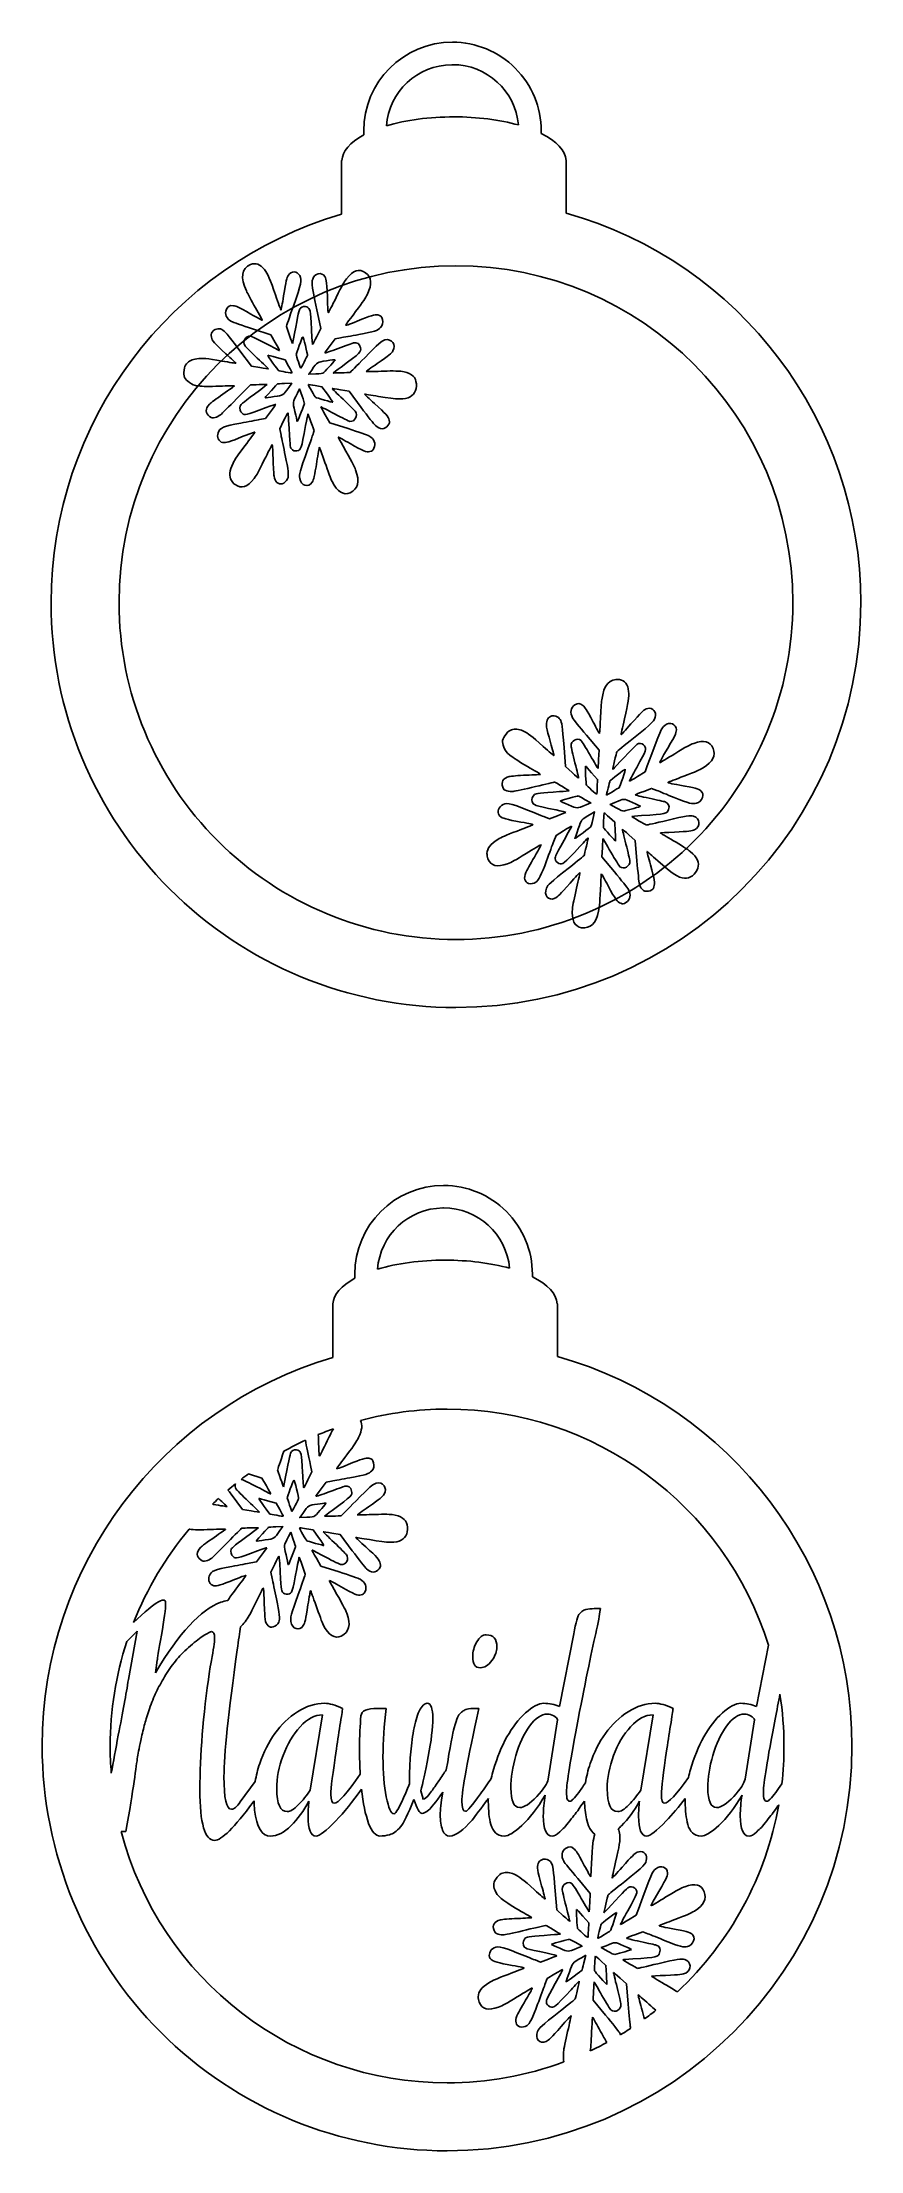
# Model space of a CAD drawing. Extents: x 63 to 154, y 61 to 295.
import ezdxf

# ---------------------------------------------------------------- set-up
doc = ezdxf.new("R2010")
doc.units = 0
doc.layers.add('Capa_1', color=7, linetype='CONTINUOUS')

msp = doc.modelspace()

# ---------------------------------------------------------------- linework, layer by layer
at = {"layer": 'Capa_1', "color": 1}
for points in [[(108.17671, 294.829147), (108.17371, 294.829147), (108.17376, 294.829147)], [(108.11536, 292.330591), (108.11588, 292.330591)], [(95.892317, 281.683696), (95.871127, 281.683696), (95.871127, 275.723337)], [(120.80759, 275.850977), (120.80759, 281.683696), (120.78589, 281.683696)], [(88.502436, 261.468844), (88.002752, 262.349617), (85.959844, 263.005333)], [(93.11911, 262.156665), (93.556148, 263.045253), (93.412078, 263.725283)], [(84.579581, 260.556527), (85.850331, 258.859228), (86.794569, 258.697425)], [(95.744661, 261.994991), (95.150091, 261.882982), (94.579798, 261.13669)], [(89.989391, 258.844736), (89.585943, 259.542174), (88.636431, 259.820447)], [(92.543411, 258.422904), (92.210541, 257.960917), (92.994572, 257.996467)], [(90.004843, 256.503563), (90.337717, 256.965554), (89.545346, 256.929614)], [(91.483523, 255.529206), (91.209524, 256.336247), (90.960734, 255.852782)], [(94.293891, 255.732962), (93.689929, 256.578852), (92.942776, 256.711676)], [(98.036482, 254.276421), (96.691946, 256.068261), (95.750712, 256.229555)], [(86.765216, 252.926285), (87.408169, 253.056537), (87.973455, 253.796282)], [(94.045838, 253.457615), (94.545523, 252.576842), (96.58843, 251.921128)], [(89.432368, 252.776266), (88.998526, 251.894158), (89.138815, 251.206696)], [(124.40147, 215.190761), (124.44927, 216.210399), (123.06046, 217.868357)], [(120.56656, 216.523294), (120.73679, 214.392794), (121.4547, 213.746909)], [(124.25758, 212.153818), (124.28878, 212.965403), (123.62903, 213.71341)], [(128.70702, 213.293638), (129.5576, 213.816043), (129.80059, 214.473261)], [(123.01129, 210.149673), (123.54358, 210.364448), (122.84877, 210.760055)], [(130.85833, 211.743385), (130.29122, 211.967744), (129.4036, 211.638319)], [(118.32519, 208.842865), (118.94337, 208.608029), (119.8232, 208.934563)], [(123.74768, 208.523628), (123.94825, 209.359008), (123.47608, 209.080701)], [(126.25306, 207.185508), (126.19326, 208.231508), (125.62778, 208.74666)], [(126.20786, 210.420257), (125.67558, 210.205486), (126.36307, 209.814031)], [(120.51807, 207.280288), (119.6737, 206.761688), (119.42348, 206.100174)], [(128.65994, 203.930584), (128.47766, 206.181378), (127.76205, 206.825207)], [(124.81752, 205.379309), (124.76972, 204.359666), (126.15852, 202.701716)], [(107.192422, 167.887986), (107.189838, 167.887986), (107.189838, 167.887986)], [(107.131444, 165.389431), (107.13196, 165.389431)], [(94.908416, 154.742534), (94.887231, 154.742534), (94.887231, 148.782175)], [(119.823692, 148.909816), (119.823692, 154.742534), (119.801988, 154.742534)], [(85.541547, 135.882188), (87.01846, 135.408316), (87.51817, 134.527748)], [(92.427948, 136.78394), (92.572127, 136.104395), (92.134943, 135.215562)], [(85.810782, 131.756341), (84.866138, 131.918089), (83.595413, 133.615661)], [(93.595837, 134.195469), (94.165826, 134.941676), (94.760623, 135.053814)], [(87.652531, 132.87927), (88.601827, 132.601251), (89.005419, 131.903619)], [(92.010403, 131.055608), (91.226472, 131.019953), (91.559268, 131.481939)], [(88.561517, 129.988491), (89.353717, 130.024665), (89.353717, 130.024665)], [(89.353717, 130.024665), (89.020921, 129.562678)], [(89.976935, 128.911555), (90.225501, 129.395245), (90.225501, 129.395245)], [(90.225501, 129.395245), (90.499384, 128.588059)], [(91.958728, 129.770416), (92.705969, 129.637608), (93.310066, 128.791664)], [(94.766825, 129.288276), (95.707852, 129.127044), (97.052473, 127.335424)], [(86.989522, 126.855348), (86.424182, 126.115343), (85.781326, 125.985117)], [(95.604498, 124.98001), (93.56173, 125.635785), (93.062019, 126.51635)], [(88.154824, 124.265326), (88.014264, 124.953139), (88.448347, 125.835255)], [(74.070929, 120.535838), (72.776952, 119.371569)], [(124.59601, 120.908941), (124.180016, 120.908941)], [(72.013174, 117.248184), (73.168144, 118.415555), (73.168144, 118.415555)], [(73.168144, 118.415555), (72.193525, 113.02105)], [(121.648904, 118.093094), (120.068637, 110.035704)], [(75.211944, 113.784312), (75.402116, 115.175441)], [(143.26774, 116.845623), (141.93242, 110.035704)], [(93.748798, 109.102944), (92.381958, 100.7572)], [(100.830537, 109.832099), (99.880207, 109.832099)], [(119.842813, 108.543289), (118.796881, 101.978316)], [(130.442167, 109.102944), (129.075324, 100.7572)], [(141.706593, 108.543289), (140.661179, 101.978316)], [(86.276385, 101.709597), (84.622739, 99.45082)], [(122.445239, 98.992966), (122.835396, 99.54022)], [(144.309019, 98.992966), (144.406171, 99.129393)], [(71.40236, 96.143528), (71.920157, 96.143528)], [(120.470682, 86.806115), (119.752897, 87.451553), (119.582362, 89.582171)], [(122.076267, 90.92731), (123.465329, 89.269529), (123.41727, 88.249954)], [(122.645227, 86.772524), (123.304616, 86.02425), (123.273612, 85.212929)], [(128.816424, 87.532169), (128.573547, 86.874843), (127.722951, 86.352913)], [(128.419549, 84.697198), (129.30735, 85.026896), (129.874241, 84.802619)], [(118.839256, 81.993487), (117.959207, 81.666894), (117.341156, 81.902021)], [(121.864912, 83.819216), (122.559443, 83.423375), (122.027176, 83.208917)], [(122.492263, 82.139733), (122.964068, 82.417752), (122.964068, 82.417752)], [(122.964068, 82.417752), (122.763564, 81.582661)], [(125.37891, 82.873021), (124.691612, 83.264728), (125.22388, 83.479186)], [(118.43928, 79.159035), (118.689912, 79.821012), (119.533788, 80.339326)], [(124.643553, 81.805387), (125.20941, 81.290172), (125.268838, 80.24424)], [(126.777791, 79.884057), (127.493507, 79.240686), (127.675927, 76.989658)], [(125.17427, 75.760793), (123.785724, 77.418574), (123.833267, 78.438149)]]:
    msp.add_lwpolyline(points, dxfattribs=at)
for points in [[(108.09575, 292.330591)], [(108.53239, 270.002755)], [(89.651255, 258.206129)], [(91.694011, 259.282973)], [(93.881924, 258.13707)], [(88.378211, 255.470174)], [(91.372368, 253.733845)], [(93.957831, 255.093702)], [(83.626358, 246.154962)], [(123.62574, 211.791314)], [(125.94644, 211.610414)], [(121.0687, 210.14377)], [(127.19516, 209.456547)], [(122.68709, 207.052915)], [(125.62275, 206.821326)], [(112.0067, 204.759028)], [(107.111807, 165.389431)], [(107.548472, 143.061595)], [(94.955959, 140.86793)], [(91.843488, 139.59204)], [(85.541547, 135.882188)], [(84.082722, 134.762876)], [(90.576383, 135.185074)], [(82.19705, 133.134035)], [(86.684629, 133.127833)], [(94.083144, 132.620373)], [(86.346667, 129.887206)], [(91.257995, 129.872736)], [(81.438439, 118.34734)], [(111.917198, 117.99129)], [(144.537947, 111.393244)], [(93.748798, 109.102944)], [(118.726086, 109.204748)], [(130.442167, 109.102944)], [(140.589866, 109.204748)], [(140.328384, 100.18049)], [(121.953278, 87.504779)], [(126.377815, 87.165266)], [(121.153845, 84.20679)], [(124.043073, 82.303547)], [(126.22537, 83.805264)], [(126.053287, 80.505206)], [(128.784901, 78.031974)], [(123.731982, 75.552021)]]:
    msp.add_lwpolyline(points, close=True, dxfattribs=at)
for points in [[(108.17376, 294.829147), (102.73029, 294.827639), (98.318343, 290.414304), (98.318546, 284.970834)], [(115.14736, 291.941637), (113.298659, 293.790435), (110.791236, 294.829106), (108.17671, 294.829147)], [(100.83883, 285.537724), (101.132299, 289.340306), (104.282091, 292.28868), (108.09575, 292.330591)], [(108.09576, 292.330591), (108.102293, 292.3306), (108.108827, 292.3306), (108.11536, 292.330591)], [(108.11588, 292.330591), (108.136213, 292.330676), (108.156547, 292.330676), (108.17688, 292.330591)], [(108.17688, 292.330591), (111.984094, 292.330415), (115.162706, 289.426567), (115.50615, 285.634876)], [(118.0345, 284.970834), (118.034598, 287.58536), (116.99606, 290.092838), (115.14736, 291.941637)], [(108.33914, 286.537147), (105.632227, 286.537042), (102.999154, 286.186182), (100.83883, 285.537724)], [(115.50615, 285.634876), (113.408091, 286.222068), (110.904929, 286.537197), (108.33914, 286.537147)], [(98.328346, 284.530034), (96.793614, 283.704631), (95.942317, 282.709946), (95.892317, 281.683696)], [(98.318546, 284.970834), (98.318526, 284.823846), (98.321793, 284.676876), (98.328346, 284.530034)], [(118.0305, 284.694365), (118.033126, 284.786498), (118.034459, 284.878663), (118.0345, 284.970834)], [(120.78589, 281.683696), (120.732378, 282.780946), (119.763115, 283.840009), (118.0305, 284.694365)], [(95.871127, 275.723337), (76.742416, 270.09498), (63.607219, 252.538395), (63.606946, 232.598837)], [(153.51309, 232.598837), (153.51292, 252.708687), (140.156663, 270.371976), (120.80759, 275.850977)], [(71.155863, 232.598837), (71.156102, 253.245657), (87.885576, 269.98739), (108.53239, 270.002755)], [(85.294069, 267.201859), (84.603518, 268.692186), (84.763398, 269.698227), (85.760504, 270.136902)], [(85.760504, 270.136902), (86.300599, 270.37451), (86.840346, 270.176862), (87.300918, 269.572817)], [(87.300918, 269.572817), (87.681596, 269.073562), (87.933369, 268.499183), (88.5328, 266.762594)], [(89.955979, 268.956553), (90.264978, 269.460389), (90.947725, 269.432684), (91.212057, 268.905563)], [(92.658047, 268.527696), (92.865171, 269.186657), (93.664926, 269.354126), (93.99684, 268.808026)], [(96.423411, 268.558455), (97.170235, 269.515549), (97.816747, 269.720249), (98.510109, 269.219128)], [(108.53242, 270.002755), (108.54172, 270.002758), (108.55102, 270.002758), (108.56032, 270.002755)], [(108.56032, 270.002755), (129.218032, 270.002793), (145.964505, 253.256549), (145.96475, 232.598837)], [(86.299911, 265.341647), (85.86633, 266.10657), (85.413702, 266.943665), (85.294069, 267.201859)], [(89.426575, 266.66821), (89.699026, 268.336402), (89.773759, 268.659437), (89.955979, 268.956553)], [(91.212057, 268.905563), (91.469527, 268.39214), (91.40346, 268.072927), (90.511211, 265.519249)], [(93.412078, 263.725283), (92.530766, 267.88536), (92.505911, 268.043658), (92.658047, 268.527696)], [(93.99684, 268.808026), (94.208833, 268.459241), (94.235733, 268.195958), (94.308256, 265.760306)], [(95.262817, 266.486262), (95.945402, 267.8618), (96.112296, 268.159765), (96.423411, 268.558455)], [(98.510109, 269.219128), (99.212251, 268.711659), (99.280241, 267.981069), (98.730918, 266.846604)], [(83.640012, 263.810619), (83.06151, 264.123068), (82.841105, 264.660379), (83.083279, 265.167746)], [(83.083279, 265.167746), (83.258023, 265.533808), (83.436576, 265.626818), (83.847596, 265.565884)], [(83.847596, 265.565884), (84.254669, 265.505524), (84.265713, 265.500244), (85.79863, 264.631128)], [(85.79863, 264.631128), (86.472499, 264.24908), (87.038326, 263.939718), (87.056035, 263.943679)], [(87.056035, 263.943679), (87.073905, 263.947679), (86.733487, 264.57672), (86.299911, 265.341647)], [(88.5328, 266.762594), (88.854504, 265.830594), (89.128793, 265.070423), (89.142335, 265.073326)], [(89.142335, 265.073326), (89.155825, 265.076226), (89.283786, 265.793928), (89.426575, 266.66821)], [(90.511211, 265.519249), (90.085596, 264.301108), (89.740998, 263.28409), (89.74544, 263.25921)], [(90.637659, 262.495049), (91.012593, 264.528695), (91.162531, 265.173155), (91.292435, 265.309358)], [(91.292435, 265.309358), (91.448454, 265.472937), (91.820546, 265.545273), (91.990682, 265.445088)], [(91.990682, 265.445088), (92.396954, 265.205875), (92.392511, 265.226768), (92.517706, 262.96332)], [(94.308256, 265.760306), (94.325966, 265.165223), (94.368626, 264.723645), (94.403026, 264.779025)], [(94.403026, 264.779025), (94.437426, 264.834405), (94.824335, 265.602667), (95.262817, 266.486262)], [(97.427381, 264.917406), (96.861055, 264.167428), (96.362057, 263.495885), (96.318484, 263.425095)], [(98.730918, 266.846604), (98.496975, 266.363492), (98.3069, 266.082177), (97.427381, 264.917406)], [(97.591921, 263.852337), (99.080911, 264.464309), (99.569571, 264.61282), (99.882171, 264.54836)], [(81.411025, 262.089937), (81.365685, 262.344037), (81.381705, 262.432518), (81.51116, 262.642832)], [(81.51116, 262.642832), (81.643038, 262.857062), (81.711656, 262.904894), (81.986473, 262.974083)], [(81.986473, 262.974083), (82.236637, 263.037063), (82.364135, 263.026333), (82.562963, 262.925543)], [(82.562963, 262.925543), (82.914802, 262.747181), (83.119318, 262.506753), (84.579581, 260.556527)], [(85.959844, 263.005333), (84.836243, 263.365977), (83.792319, 263.728354), (83.640012, 263.810619)], [(85.146188, 261.103963), (84.818645, 261.557391), (85.219978, 262.282438), (85.751572, 262.197678)], [(89.74544, 263.25921), (89.76716, 263.137523), (90.390004, 261.371932), (90.409667, 261.376324)], [(90.409667, 261.376324), (90.422177, 261.379224), (90.524735, 261.882531), (90.637659, 262.495049)], [(92.517706, 262.96332), (92.569746, 262.022364), (92.628019, 261.255999), (92.647206, 261.260283)], [(97.767305, 262.370038), (96.981865, 262.225361), (96.071677, 262.0566), (95.744661, 261.994991)], [(96.318484, 263.425095), (96.262794, 263.334635), (96.641181, 263.461575), (97.591921, 263.852337)], [(100.19873, 263.13915), (99.872831, 262.801228), (99.544541, 262.69738), (97.767305, 262.370038)], [(99.882171, 264.54836), (100.19549, 264.48376), (100.31254, 264.368958), (100.40279, 264.037815)], [(100.40279, 264.037815), (100.49579, 263.696413), (100.42179, 263.370472), (100.19873, 263.13915)], [(83.016019, 260.225363), (81.726048, 261.38816), (81.48663, 261.666308), (81.411025, 262.089937)], [(84.132982, 259.188196), (84.129482, 259.208286), (83.6268, 259.674778), (83.016019, 260.225363)], [(86.5001, 259.758097), (85.823514, 260.404082), (85.214258, 261.009732), (85.146188, 261.103963)], [(85.751572, 262.197678), (85.864096, 262.179728), (86.631416, 261.807973), (87.456728, 261.371555)], [(87.456728, 261.371555), (88.282033, 260.935124), (88.967376, 260.580306), (88.979705, 260.583066)], [(87.668517, 260.068831), (87.642437, 260.026461), (88.817079, 258.374422), (88.890126, 258.35076)], [(88.636431, 259.820447), (88.114194, 259.973478), (87.678635, 260.085269), (87.668517, 260.068831)], [(88.979705, 260.583066), (88.991945, 260.585866), (88.777258, 260.984411), (88.502436, 261.468844)], [(91.560171, 262.126236), (91.484441, 262.061976), (90.805471, 260.235924), (90.82228, 260.141734)], [(90.82228, 260.141734), (90.84448, 260.017364), (91.305479, 258.642523), (91.333959, 258.615763)], [(92.067104, 260.038641), (92.116954, 260.127541), (91.619387, 262.176501), (91.560171, 262.126236)], [(91.694015, 259.28297), (91.878866, 259.662314), (92.046776, 260.002354), (92.067104, 260.038641)], [(92.647206, 261.260283), (92.666586, 261.264483), (92.878665, 261.667995), (93.11911, 262.156665)], [(93.992738, 260.324708), (93.983538, 260.288498), (94.656313, 260.51154), (95.487864, 260.820166)], [(94.579798, 261.13669), (94.266137, 260.726232), (94.001963, 260.360839), (93.992738, 260.324708)], [(95.487864, 260.820166), (96.319417, 261.128794), (97.084394, 261.402704), (97.187815, 261.428854)], [(97.96334, 260.90164), (98.064685, 260.427097), (98.01095, 260.373777), (95.804787, 258.759405)], [(97.187815, 261.428854), (97.582087, 261.528564), (97.871469, 261.331824), (97.96334, 260.90164)], [(98.428493, 259.793428), (99.977481, 261.379939), (100.29875, 261.661731), (100.67793, 261.766487)], [(101.573, 260.560374), (101.38987, 260.263916), (101.14334, 260.065045), (99.826721, 259.151526)], [(100.67793, 261.766487), (101.42393, 261.972592), (101.98137, 261.221441), (101.573, 260.560374)], [(78.961856, 257.039356), (78.423099, 257.423654), (78.302008, 257.711014), (78.388633, 258.398972)], [(78.388633, 258.398972), (78.439853, 258.805732), (78.476063, 258.908459), (78.638538, 259.108079)], [(78.638538, 259.108079), (78.895022, 259.423207), (79.281321, 259.617349), (79.777912, 259.68073)], [(79.777912, 259.68073), (80.41048, 259.76147), (80.901495, 259.71635), (82.586792, 259.422659)], [(82.586792, 259.422659), (83.440743, 259.273835), (84.136529, 259.168331), (84.132982, 259.188196)], [(87.734528, 258.559582), (87.732128, 258.572792), (87.176682, 259.112096), (86.5001, 259.758097)], [(86.794569, 258.697425), (87.313899, 258.608425), (87.736879, 258.546409), (87.734528, 258.559582)], [(88.890126, 258.35076), (88.923286, 258.33991), (89.265811, 258.27494), (89.651255, 258.206129)], [(89.651255, 258.206124), (90.036691, 258.137324), (90.361231, 258.095936), (90.372443, 258.114174)], [(90.372443, 258.114174), (90.383563, 258.132474), (90.211289, 258.461153), (89.989391, 258.844736)], [(91.333959, 258.615763), (91.347029, 258.603393), (91.509108, 258.90367), (91.694011, 259.282973)], [(94.178724, 259.451511), (93.104169, 259.287237), (93.217576, 259.358561), (92.543411, 258.422904)], [(92.994572, 257.996467), (93.487664, 258.018837), (93.816943, 258.071007), (93.881924, 258.13707)], [(93.881924, 258.137075), (94.266037, 258.527618), (95.151953, 259.522715), (95.145874, 259.556777)], [(95.145874, 259.556777), (95.141674, 259.579687), (94.706588, 259.532197), (94.178724, 259.451511)], [(95.804787, 258.759405), (95.327138, 258.409883), (94.938212, 258.113404), (94.940506, 258.100555)], [(94.940506, 258.100555), (94.944106, 258.079975), (96.692243, 258.136735), (96.801094, 258.161055)], [(96.801094, 258.161055), (96.824874, 258.166355), (97.557083, 258.900911), (98.428493, 259.793428)], [(99.826721, 259.151526), (99.136681, 258.672764), (98.57434, 258.269052), (98.577068, 258.254387)], [(98.577068, 258.254387), (98.579868, 258.239607), (99.333301, 258.258187), (100.25151, 258.295227)], [(100.25151, 258.295227), (101.16973, 258.332367), (102.16004, 258.327897), (102.45219, 258.285327)], [(102.45219, 258.285327), (103.45491, 258.139265), (103.98319, 257.785104), (104.12447, 257.164224)], [(79.996988, 256.656412), (79.413937, 256.743142), (79.33727, 256.771522), (78.961856, 257.039356)], [(82.296456, 256.630722), (81.238554, 256.587652), (80.395934, 256.597072), (79.996988, 256.656412)], [(81.185735, 254.62464), (81.313498, 254.76112), (81.993821, 255.270564), (82.697535, 255.756691)], [(83.971625, 256.669622), (83.968725, 256.685532), (83.214833, 256.668122), (82.296456, 256.630722)], [(84.20789, 255.222358), (83.385839, 254.379187), (82.584545, 253.587919), (82.427241, 253.463984)], [(82.697535, 255.756691), (83.401252, 256.242816), (83.97459, 256.653633), (83.971625, 256.669622)], [(85.746362, 256.765187), (85.722292, 256.759787), (85.029945, 256.065528), (84.20789, 255.222358)], [(84.596179, 254.430319), (84.661439, 254.61025), (85.092988, 254.959282), (86.743478, 256.167018)], [(87.607759, 256.825867), (87.604159, 256.846447), (85.855764, 256.789637), (85.746362, 256.765187)], [(86.743478, 256.167018), (87.221122, 256.516539), (87.61005, 256.81302), (87.607759, 256.825867)], [(88.083127, 256.158071), (87.390927, 255.408429), (87.359881, 255.371153), (87.402071, 255.34066)], [(87.402071, 255.34066), (87.416921, 255.32981), (87.856233, 255.38818), (88.378211, 255.470174)], [(88.743591, 256.878434), (88.738491, 256.870134), (88.441219, 256.545878), (88.083127, 256.158071)], [(88.378227, 255.470172), (89.440479, 255.63707), (89.329892, 255.566802), (90.004843, 256.503563)], [(89.545346, 256.929614), (89.109544, 256.909854), (88.748753, 256.886804), (88.743591, 256.878434)], [(90.960734, 255.852782), (90.400818, 254.764776), (90.421962, 254.92166), (90.686937, 253.819687)], [(91.739644, 254.693118), (91.749544, 254.709028), (91.634212, 255.085332), (91.483523, 255.529206)], [(92.175316, 256.811496), (92.146466, 256.764596), (92.924872, 255.408764), (92.995883, 255.382256)], [(92.942776, 256.711676), (92.531833, 256.784696), (92.186477, 256.829622), (92.175316, 256.811496)], [(92.995883, 255.382256), (93.028193, 255.370016), (93.461113, 255.240311), (93.957831, 255.093702)], [(94.879404, 254.857093), (94.889554, 254.873683), (94.626066, 255.267714), (94.293891, 255.732962)], [(95.750712, 256.229555), (95.233034, 256.318275), (94.811404, 256.380068), (94.813758, 256.366869)], [(94.813758, 256.366869), (94.816158, 256.353659), (95.360814, 255.823275), (96.024206, 255.188175)], [(99.962111, 255.504781), (99.107821, 255.653048), (98.411738, 255.758076), (98.41528, 255.73822)], [(98.41528, 255.73822), (98.41888, 255.71842), (98.921298, 255.25137), (99.531881, 254.700445)], [(103.48227, 255.458101), (102.85396, 255.122612), (102.10733, 255.132512), (99.962111, 255.504781)], [(104.12447, 257.164224), (104.29231, 256.426579), (104.03987, 255.755813), (103.48227, 255.458101)], [(81.212575, 253.265843), (80.713076, 253.626855), (80.703539, 254.109523), (81.185735, 254.62464)], [(81.814574, 253.15275), (81.509253, 253.07247), (81.469922, 253.07985), (81.212575, 253.265843)], [(82.427241, 253.463984), (82.269941, 253.340045), (81.994239, 253.199992), (81.814574, 253.15275)], [(84.809614, 253.619318), (84.604848, 253.776668), (84.501509, 254.169382), (84.596179, 254.430319)], [(84.663789, 252.531298), (85.46595, 252.676893), (86.411591, 252.854642), (86.765216, 252.926285)], [(87.500367, 254.267582), (85.138776, 253.37639), (85.128821, 253.373991), (84.809614, 253.619318)], [(88.55619, 254.604317), (88.56579, 254.641867), (88.090669, 254.490333), (87.500367, 254.267582)], [(87.973455, 253.796282), (88.284359, 254.203145), (88.54658, 254.566768), (88.55619, 254.604317)], [(89.900079, 253.665933), (89.881369, 253.661733), (89.671061, 253.261363), (89.432368, 252.776266)], [(89.978999, 252.877839), (89.954219, 253.315455), (89.918699, 253.670093), (89.900079, 253.665933)], [(90.290374, 249.677149), (90.152031, 249.889291), (90.142931, 249.982736), (89.978999, 252.877839)], [(90.686937, 253.819687), (90.816841, 253.279507), (90.917084, 252.805724), (90.909728, 252.766833)], [(90.959658, 252.749873), (90.994528, 252.779363), (91.180184, 253.222201), (91.372368, 253.733845)], [(91.37234, 253.733807), (91.564521, 254.245456), (91.72981, 254.67714), (91.739644, 254.693118)], [(92.136727, 253.549697), (92.123517, 253.546597), (92.005183, 252.965119), (91.874404, 252.257354)], [(92.802953, 251.666635), (92.779883, 251.795913), (92.157734, 253.554392), (92.136727, 253.549697)], [(93.568421, 254.343365), (93.556191, 254.340565), (93.771017, 253.942051), (94.045838, 253.457615)], [(95.091089, 253.55437), (94.265865, 253.991044), (93.580668, 254.3461), (93.568421, 254.343365)], [(93.957845, 255.093716), (94.454554, 254.947079), (94.869259, 254.84061), (94.879404, 254.857093)], [(96.796393, 252.728281), (96.683702, 252.745951), (95.916307, 253.117682), (95.091089, 253.55437)], [(96.024206, 255.188175), (96.687595, 254.553072), (97.296874, 253.948568), (97.378149, 253.844816)], [(97.378149, 253.844816), (97.736164, 253.387789), (97.347529, 252.641883), (96.796393, 252.728281)], [(99.615091, 252.264779), (99.486351, 252.385659), (98.775977, 253.290907), (98.036482, 254.276421)], [(99.531881, 254.700445), (100.7964, 253.559502), (101.03857, 253.281698), (101.14202, 252.853322)], [(82.652741, 250.38145), (82.215937, 250.47031), (81.983726, 250.979264), (82.157673, 251.466636)], [(82.157673, 251.466636), (82.35247, 252.012437), (82.76074, 252.185871), (84.663789, 252.531298)], [(84.949883, 251.069582), (83.454286, 250.456293), (82.981327, 250.314616), (82.652741, 250.38145)], [(86.228478, 251.499242), (86.282398, 251.586862), (85.888668, 251.454552), (84.949883, 251.069582)], [(85.120878, 250.009038), (85.687202, 250.759018), (86.185619, 251.429608), (86.228478, 251.499242)], [(89.138815, 251.206696), (89.215985, 250.82859), (89.429433, 249.811322), (89.613165, 248.946103)], [(90.909728, 252.766833), (90.902128, 252.726093), (90.923078, 252.718933), (90.959658, 252.749873)], [(91.874404, 252.257354), (91.383646, 249.601106), (91.359783, 249.5313), (90.914654, 249.450018)], [(92.133161, 249.694405), (92.506044, 250.753918), (92.807451, 251.641426), (92.802953, 251.666635)], [(95.488882, 250.982037), (95.471242, 250.978137), (95.71127, 250.528768), (96.022124, 249.983496)], [(96.800412, 250.262783), (96.096647, 250.662306), (95.506452, 250.98596), (95.488882, 250.982037)], [(96.58843, 251.921128), (97.712031, 251.560485), (98.755957, 251.198103), (98.908263, 251.115838)], [(98.908263, 251.115838), (99.501001, 250.79569), (99.711621, 250.259096), (99.450771, 249.733728)], [(101.01353, 252.271879), (100.66015, 251.788476), (100.12517, 251.78575), (99.615091, 252.264779)], [(101.14202, 252.853322), (101.21242, 252.5617), (101.20682, 252.536317), (101.01353, 252.271879)], [(83.817338, 248.079839), (84.051284, 248.562954), (84.241358, 248.844266), (85.120878, 250.009038)], [(87.28728, 248.443296), (86.632807, 247.115871), (86.466181, 246.817611), (86.144424, 246.397967)], [(88.131358, 250.123881), (88.088508, 250.054281), (87.708682, 249.298017), (87.28728, 248.443296)], [(88.259135, 248.60809), (88.224725, 249.741198), (88.185095, 250.21119), (88.131358, 250.123881)], [(88.36568, 246.648299), (88.33452, 246.822878), (88.28657, 247.704806), (88.259135, 248.60809)], [(89.613165, 248.946103), (89.946571, 247.37604), (90.018932, 246.658314), (89.874888, 246.350213)], [(90.914654, 249.450018), (90.647461, 249.401248), (90.4152, 249.485728), (90.290374, 249.677149)], [(91.220787, 246.401967), (91.154587, 246.894138), (91.180357, 246.987121), (92.133161, 249.694405)], [(93.11783, 248.258466), (92.851404, 246.597843), (92.775986, 246.269415), (92.592303, 245.969915)], [(93.401539, 249.852152), (93.385589, 249.848852), (93.25791, 249.131547), (93.11783, 248.258466)], [(94.015484, 248.163874), (93.693781, 249.095871), (93.417505, 249.855599), (93.401539, 249.852152)], [(96.022124, 249.983496), (96.922786, 248.403652), (97.267591, 247.751074), (97.422879, 247.332433)], [(99.016181, 249.375827), (98.614436, 249.286077), (98.29737, 249.412997), (96.800412, 250.262783)], [(99.450771, 249.733728), (99.315101, 249.460481), (99.285471, 249.435871), (99.016181, 249.375827)], [(83.626337, 246.154968), (83.344495, 246.658196), (83.400047, 247.218052), (83.817338, 248.079839)], [(84.039659, 245.709726), (83.87761, 245.826852), (83.707487, 246.010123), (83.626358, 246.154962)], [(86.144424, 246.397967), (85.392882, 245.417711), (84.739369, 245.204016), (84.039659, 245.709726)], [(89.267314, 245.809339), (88.819653, 245.698456), (88.478546, 246.015839), (88.36568, 246.648299)], [(89.874888, 246.350213), (89.747446, 246.077643), (89.51498, 245.870694), (89.267314, 245.809339)], [(92.592303, 245.969915), (92.185977, 245.307373), (91.331808, 245.576452), (91.220787, 246.401967)], [(94.817109, 246.05033), (94.697912, 246.280781), (94.337187, 247.231874), (94.015484, 248.163874)], [(96.804522, 244.794671), (96.097986, 244.466871), (95.411905, 244.90034), (94.817109, 246.05033)], [(97.422879, 247.332433), (97.905069, 246.032479), (97.705291, 245.212578), (96.804522, 244.794671)], [(63.606946, 232.598837), (63.606898, 220.676458), (68.343024, 209.242374), (76.77342, 200.811979)], [(82.111347, 206.149884), (75.09665, 213.164581), (71.155843, 222.678557), (71.155863, 232.598837)], [(108.56028, 187.64551), (133.387156, 187.645696), (153.513189, 207.771961), (153.51309, 232.598837)], [(145.96475, 232.598837), (145.96477, 222.678555), (142.023961, 213.164577), (135.009261, 206.149879)], [(124.75039, 221.80397), (124.96342, 223.445924), (125.6409, 224.21755), (126.72691, 224.055123)], [(126.72691, 224.055123), (127.31515, 223.967133), (127.66895, 223.50829), (127.73663, 222.745596)], [(127.73663, 222.745596), (127.79253, 222.115207), (127.69823, 221.490116), (127.27505, 219.687251)], [(121.51604, 219.802792), (121.19096, 220.380348), (121.29211, 220.95696), (121.7715, 221.259203)], [(121.7715, 221.259203), (122.11738, 221.477265), (122.31963, 221.4605), (122.63723, 221.187453)], [(122.63723, 221.187453), (122.95179, 220.917018), (122.95836, 220.906571), (123.79761, 219.341043)], [(124.60716, 219.677087), (124.64906, 220.562413), (124.71349, 221.519504), (124.75039, 221.80397)], [(127.9862, 219.125988), (129.11585, 220.401531), (129.35334, 220.636706), (129.66851, 220.791968)], [(129.66851, 220.791968), (130.20296, 221.055255), (130.77009, 220.664355), (130.71186, 220.072811)], [(113.88554, 216.546982), (113.63299, 217.164411), (113.68434, 217.474518), (114.12827, 218.01439)], [(114.12827, 218.01439), (114.39072, 218.333609), (114.47694, 218.40165), (114.72277, 218.484457)], [(114.72277, 218.484457), (115.11094, 218.615124), (115.54468, 218.572827), (116.00212, 218.359714)], [(116.00212, 218.359714), (116.5848, 218.088261), (116.97911, 217.785663), (118.25781, 216.628696)], [(119.05552, 217.082087), (118.58136, 218.767282), (118.5269, 219.133187), (118.69033, 219.534999)], [(118.69033, 219.534999), (118.78833, 219.776003), (118.84959, 219.842839), (119.0731, 219.952474)], [(119.0731, 219.952474), (119.30071, 220.0642), (119.38499, 220.068025), (119.6565, 219.979164)], [(119.6565, 219.979164), (119.90363, 219.898284), (120.00655, 219.820552), (120.12182, 219.627673)], [(120.12182, 219.627673), (120.32581, 219.286347), (120.37083, 218.971367), (120.56656, 216.523294)], [(123.06046, 217.868357), (122.29661, 218.780235), (121.60163, 219.650724), (121.51604, 219.802792)], [(123.79761, 219.341043), (124.16655, 218.652853), (124.48249, 218.084742), (124.49972, 218.078587)], [(124.49972, 218.078587), (124.51722, 218.072387), (124.56532, 218.791758), (124.60716, 219.677087)], [(127.27505, 219.687251), (127.04793, 218.719677), (126.87283, 217.924093), (126.88595, 217.919277)], [(126.88595, 217.919277), (126.89935, 217.914277), (127.39416, 218.457493), (127.9862, 219.125988)], [(130.71186, 220.072811), (130.65516, 219.49662), (130.42712, 219.260039), (128.29277, 217.563052)], [(129.80059, 214.473261), (131.28719, 218.493739), (131.35115, 218.642059), (131.74122, 218.972856)], [(133.03333, 218.491633), (133.02633, 218.080257), (132.90773, 217.84134), (131.65931, 215.725979)], [(131.74122, 218.972856), (132.27228, 219.423185), (133.04415, 219.135721), (133.03333, 218.491633)], [(114.56197, 215.663685), (114.11158, 216.051279), (114.06148, 216.11671), (113.88554, 216.546982)], [(116.50841, 214.404794), (115.58339, 214.937166), (114.87013, 215.398488), (114.56197, 215.663685)], [(118.25781, 216.628696), (118.90573, 216.042445), (119.44211, 215.578215), (119.44978, 215.597054)], [(119.44978, 215.597054), (119.45678, 215.616314), (119.28002, 216.284158), (119.05552, 217.082087)], [(121.34407, 216.685177), (121.30877, 217.247911), (122.04094, 217.650101), (122.4485, 217.291888)], [(121.77425, 214.809524), (121.54498, 215.724179), (121.35141, 216.568228), (121.34407, 216.685177)], [(122.4485, 217.291888), (122.5347, 217.216078), (122.98892, 216.48636), (123.4577, 215.670358)], [(123.4577, 215.670358), (123.92649, 214.854338), (124.31987, 214.183182), (124.33187, 214.178901)], [(126.42418, 216.048353), (126.37728, 215.932931), (125.95842, 214.092742), (125.97753, 214.085914)], [(128.29277, 217.563052), (127.27464, 216.75357), (126.43379, 216.071949), (126.42418, 216.048353)], [(126.77371, 214.916954), (128.18732, 216.448909), (128.66182, 216.917641), (128.84584, 216.963869)], [(129.51409, 216.703957), (129.73175, 216.281482), (129.73919, 216.301689), (128.62832, 214.304788)], [(128.84584, 216.963869), (129.06683, 217.019389), (129.42294, 216.880889), (129.51409, 216.703957)], [(131.65931, 215.725979), (131.35424, 215.209182), (131.15306, 214.809798), (131.21228, 214.838438)], [(131.21228, 214.838438), (131.27128, 214.867178), (132.0145, 215.313941), (132.86363, 215.831311)], [(132.86363, 215.831311), (134.18548, 216.63674), (134.48805, 216.800967), (134.96773, 216.973487)], [(134.96773, 216.973487), (136.11924, 217.387644), (136.7805, 217.21436), (137.102, 216.414176)], [(137.102, 216.414176), (137.42758, 215.603853), (137.093, 214.944461), (136.01397, 214.272849)], [(113.77433, 212.119345), (113.54272, 212.695806), (113.79423, 213.112395), (114.48237, 213.292157)], [(114.48237, 213.292157), (114.66471, 213.339767), (115.51871, 213.408096), (116.38012, 213.443951)], [(116.38012, 213.443951), (117.24154, 213.479801), (117.95129, 213.521591), (117.95738, 213.536811)], [(117.95738, 213.536811), (117.96338, 213.551971), (117.31143, 213.942653), (116.50841, 214.404794)], [(121.4547, 213.746909), (121.84955, 213.391669), (122.17677, 213.11126), (122.18184, 213.12376)], [(122.18184, 213.12376), (122.18684, 213.13662), (122.00352, 213.894853), (121.77425, 214.809524)], [(122.93751, 214.445842), (122.89251, 214.423762), (123.00511, 212.38352), (123.05469, 212.324056)], [(123.62903, 213.71341), (123.26616, 214.124797), (122.95498, 214.454407), (122.93751, 214.445842)], [(124.33187, 214.178901), (124.34407, 214.174501), (124.37517, 214.62995), (124.40147, 215.190761)], [(127.36185, 214.106246), (127.26265, 214.092236), (125.70161, 212.900773), (125.66526, 212.811437)], [(125.97753, 214.085914), (125.98973, 214.081614), (126.34799, 214.455514), (126.77371, 214.916954)], [(126.671, 212.053907), (126.7613, 212.102907), (127.43937, 214.117241), (127.36185, 214.106246)], [(128.62832, 214.304788), (128.16645, 213.474675), (127.80387, 212.790016), (127.82253, 212.783347)], [(127.82253, 212.783347), (127.84123, 212.776447), (128.23917, 213.0064), (128.70702, 213.293638)], [(133.86492, 213.329476), (132.97869, 212.994791), (132.19205, 212.690744), (132.11682, 212.653836)], [(136.01397, 214.272849), (135.55464, 213.986859), (135.24128, 213.849293), (133.86492, 213.329476)], [(114.22669, 211.699093), (113.92322, 211.794893), (113.89366, 211.822356), (113.77433, 212.119345)], [(114.91641, 211.634833), (114.71563, 211.613803), (114.40526, 211.642733), (114.22669, 211.699093)], [(117.38027, 212.175933), (116.22591, 211.899364), (115.11716, 211.655873), (114.91641, 211.634833)], [(117.03089, 210.485667), (116.94099, 210.729958), (117.06409, 211.120336), (117.28521, 211.291847)], [(117.28521, 211.291847), (117.43757, 211.410173), (117.99328, 211.475526), (120.04999, 211.617228)], [(119.52175, 212.663557), (119.49835, 212.671857), (118.53465, 212.452495), (117.38027, 212.175933)], [(121.1412, 211.713948), (121.1492, 211.733618), (119.62817, 212.625538), (119.52175, 212.663557)], [(120.04999, 211.617228), (120.6452, 211.658238), (121.13623, 211.701768), (121.1412, 211.713948)], [(121.1872, 210.888928), (120.19385, 210.622234), (120.14734, 210.607149), (120.1669, 210.558465)], [(122.13774, 211.147731), (122.12774, 211.143831), (121.70109, 211.026888), (121.1872, 210.888928)], [(122.84877, 210.760055), (122.46662, 210.977647), (122.14666, 211.152083), (122.13774, 211.147731)], [(123.05469, 212.324056), (123.07709, 212.296986), (123.33417, 212.057321), (123.62574, 211.791314)], [(123.62574, 211.791305), (123.91731, 211.525312), (124.1717, 211.315451), (124.19108, 211.324969)], [(124.19108, 211.324969), (124.21038, 211.334569), (124.24038, 211.707456), (124.25758, 212.153818)], [(125.66526, 212.811437), (125.61726, 212.69346), (125.27069, 211.273451), (125.28057, 211.235323)], [(125.28057, 211.235323), (125.28457, 211.218053), (125.58476, 211.386539), (125.94644, 211.610414)], [(125.94644, 211.610411), (126.30808, 211.834358), (126.63415, 212.033907), (126.671, 212.053907)], [(128.15527, 210.417457), (127.15086, 210.855469), (127.28592, 210.855262), (126.20786, 210.420257)], [(128.46635, 211.261926), (128.43845, 211.236396), (129.13253, 211.064234), (130.00743, 210.880006)], [(129.4036, 211.638319), (128.9154, 211.45715), (128.49364, 211.287768), (128.46635, 211.261926)], [(130.00743, 210.880006), (130.88234, 210.695779), (131.68181, 210.51777), (131.78405, 210.484423)], [(132.78436, 210.975031), (132.03695, 211.274224), (131.17025, 211.619989), (130.85833, 211.743385)], [(132.11682, 212.653836), (132.02072, 212.606666), (132.41154, 212.511351), (133.43224, 212.33301)], [(135.27085, 210.32271), (134.81124, 210.209957), (134.4755, 210.29804), (132.78436, 210.975031)], [(133.43224, 212.33301), (135.03078, 212.053721), (135.52726, 211.917441), (135.75905, 211.694339)], [(135.92822, 210.979048), (135.82389, 210.637951), (135.58546, 210.399904), (135.27085, 210.32271)], [(135.75905, 211.694339), (135.9914, 211.470716), (136.02943, 211.309883), (135.92822, 210.979048)], [(113.4504, 208.885721), (113.12583, 209.196447), (113.20167, 209.755238), (113.61213, 210.077141)], [(115.77884, 208.236613), (114.17396, 208.51834), (113.69456, 208.651986), (113.4504, 208.885721)], [(113.61213, 210.077141), (114.07181, 210.437637), (114.51315, 210.365857), (116.32128, 209.636597)], [(116.32128, 209.636597), (117.08343, 209.3292), (117.98519, 208.972025), (118.32519, 208.842865)], [(119.67344, 209.590825), (117.18081, 210.101506), (117.17103, 210.104818), (117.03089, 210.485667)], [(120.75464, 209.309919), (120.78334, 209.336599), (120.29648, 209.463171), (119.67344, 209.590825)], [(119.8232, 208.934563), (120.30711, 209.114156), (120.72626, 209.283075), (120.75464, 209.309919)], [(120.1669, 210.558465), (120.1739, 210.541215), (120.57962, 210.354663), (121.0687, 210.14377)], [(121.06872, 210.143773), (122.06404, 209.714626), (121.93199, 209.71421), (123.01129, 210.149673)], [(123.47608, 209.080701), (122.41347, 208.454404), (122.51589, 208.576768), (122.14899, 207.494809)], [(123.51625, 207.673103), (123.53325, 207.681303), (123.6374, 208.064149), (123.74768, 208.523628)], [(125.02723, 209.244604), (124.97733, 209.220214), (124.91162, 207.645582), (124.95793, 207.584789)], [(125.62778, 208.74666), (125.31673, 209.029987), (125.0465, 209.254056), (125.02723, 209.244604)], [(126.36307, 209.814031), (126.79546, 209.567845), (127.10423, 209.435187), (127.19516, 209.456547)], [(127.19516, 209.456585), (127.73271, 209.582882), (129.02324, 209.954612), (129.03638, 209.986921)], [(128.07783, 208.856035), (128.06983, 208.836365), (129.59061, 207.944547), (129.69649, 207.906716)], [(129.16903, 208.952755), (128.57382, 208.911745), (128.08279, 208.868215), (128.07783, 208.856035)], [(129.03638, 209.986921), (129.04538, 210.008591), (128.64867, 210.202276), (128.15527, 210.417457)], [(132.16156, 209.617797), (131.99268, 209.158734), (131.91811, 209.142242), (129.16903, 208.952755)], [(129.69649, 207.906716), (129.71959, 207.898416), (130.73894, 208.130757), (131.96193, 208.422842)], [(131.78405, 210.484423), (132.1738, 210.357321), (132.31466, 210.033937), (132.16156, 209.617797)], [(131.96193, 208.422842), (134.13587, 208.942043), (134.56134, 209.009439), (134.94093, 208.89477)], [(134.94093, 208.89477), (135.68776, 208.669157), (135.75888, 207.728949), (135.05514, 207.385079)], [(108.5603, 195.1944), (98.64002, 195.19438), (89.126044, 199.135187), (82.111347, 206.149884)], [(135.009261, 206.149879), (127.994562, 199.135182), (118.480582, 195.194377), (108.5603, 195.1944)], [(112.00677, 204.758981), (112.03717, 205.339591), (112.38574, 205.786974), (113.20506, 206.297152)], [(113.20506, 206.297152), (113.66438, 206.58315), (113.97774, 206.720719), (115.35411, 207.240527)], [(115.35411, 207.240527), (116.24033, 207.575223), (117.02597, 207.878767), (117.09996, 207.915074)], [(117.09996, 207.915074), (117.19306, 207.960734), (116.78623, 208.059777), (115.77884, 208.236613)], [(119.42348, 206.100174), (119.28587, 205.736326), (118.92059, 204.754307), (118.61179, 203.917878)], [(119.5824, 204.176761), (119.5784, 204.432033), (119.6211, 204.51658), (121.03874, 207.072797)], [(121.39537, 207.787112), (121.37717, 207.793612), (120.98252, 207.565414), (120.51807, 207.280288)], [(121.03874, 207.072797), (121.25301, 207.459198), (121.41351, 207.780625), (121.39537, 207.787112)], [(121.77254, 206.477421), (121.74384, 206.446961), (121.75864, 206.429121), (121.80594, 206.436111)], [(122.14899, 207.494809), (121.9691, 206.964459), (121.79973, 206.506619), (121.77254, 206.477421)], [(121.80594, 206.436111), (121.85154, 206.442511), (122.24802, 206.720134), (122.68709, 207.052915)], [(123.2396, 206.484801), (123.2273, 206.488901), (122.813, 206.057217), (122.32076, 205.524218)], [(122.68708, 207.052891), (123.12615, 207.385681), (123.49928, 207.664765), (123.51625, 207.673103)], [(122.79455, 204.521138), (122.84435, 204.64378), (123.26003, 206.4775), (123.2396, 206.484801)], [(124.88702, 206.391215), (124.87482, 206.395615), (124.84382, 205.940118), (124.81752, 205.379309)], [(125.76063, 204.899504), (125.29205, 205.715682), (124.89893, 206.386956), (124.88702, 206.391215)], [(124.95793, 207.584789), (124.97883, 207.557019), (125.27818, 207.213512), (125.62275, 206.821326)], [(125.62273, 206.821336), (125.96728, 206.429131), (126.26354, 206.115276), (126.28106, 206.123868)], [(126.28106, 206.123868), (126.29846, 206.132668), (126.28606, 206.610201), (126.25306, 207.185508)], [(127.03718, 207.446293), (127.03218, 207.433433), (127.2111, 206.688611), (127.43499, 205.790329)], [(127.76205, 206.825207), (127.36845, 207.179324), (127.04227, 207.458815), (127.03718, 207.446293)], [(131.26067, 207.030912), (131.25567, 207.016712), (131.90738, 206.627315), (132.71008, 206.164957)], [(132.80859, 207.123462), (131.9628, 207.086522), (131.26624, 207.044872), (131.26067, 207.030912)], [(132.71008, 206.164957), (133.51282, 205.702665), (134.35463, 205.166144), (134.58078, 204.972661)], [(135.05514, 207.385079), (134.73955, 207.230868), (134.4224, 207.193955), (132.80859, 207.123462)], [(112.11953, 204.157138), (112.04443, 204.34416), (111.99795, 204.591912), (112.0067, 204.759028)], [(114.28403, 203.611605), (113.11603, 203.180247), (112.44397, 203.349626), (112.11953, 204.157138)], [(116.35857, 204.740421), (115.08656, 203.960883), (114.78407, 203.796257), (114.28403, 203.611605)], [(116.31223, 202.630128), (116.37963, 202.79571), (116.81317, 203.573314), (117.2757, 204.358103)], [(117.98219, 205.719023), (117.90819, 205.682743), (117.17759, 205.242367), (116.35857, 204.740421)], [(117.2757, 204.358103), (117.85582, 205.342628), (118.07491, 205.764581), (117.98219, 205.719023)], [(118.61179, 203.917878), (118.0514, 202.40008), (117.727, 201.7493), (117.43846, 201.564138)], [(119.9924, 203.647307), (119.73838, 203.749461), (119.58583, 203.946422), (119.5824, 204.176761)], [(122.32076, 205.524218), (120.47348, 203.523818), (120.41559, 203.477144), (119.9924, 203.647307)], [(121.16262, 203.200155), (122.05046, 203.902778), (122.78483, 204.497225), (122.79455, 204.521138)], [(126.76998, 203.277917), (126.68338, 203.353637), (126.2292, 204.083313), (125.76063, 204.899504)], [(127.86654, 203.916798), (127.92584, 203.334598), (127.19339, 202.907755), (126.76998, 203.277917)], [(127.43499, 205.790329), (127.65887, 204.892045), (127.85308, 204.048962), (127.86654, 203.916798)], [(128.92352, 201.366499), (128.87882, 201.538806), (128.76019, 202.692649), (128.65994, 203.930584)], [(129.76918, 204.972928), (129.76218, 204.953918), (129.93865, 204.285693), (130.1628, 203.487576)], [(130.96225, 203.941818), (130.31374, 204.527776), (129.77685, 204.991761), (129.76918, 204.972928)], [(133.93802, 202.00838), (133.22191, 202.06038), (132.59075, 202.470466), (130.96225, 203.941818)], [(134.58078, 204.972661), (135.357, 204.30874), (135.61683, 203.722644), (135.40327, 203.117356)], [(116.62955, 201.4299), (116.18828, 201.576189), (116.06823, 202.030247), (116.31223, 202.630128)], [(117.43846, 201.564138), (117.18315, 201.400363), (116.87369, 201.348969), (116.62955, 201.4299)], [(118.6137, 200.884216), (118.82205, 201.339378), (118.89397, 201.404823), (121.16262, 203.200155)], [(121.22958, 201.446346), (120.10913, 200.174021), (119.86817, 199.934611), (119.55047, 199.7781)], [(122.32875, 202.652318), (122.31335, 202.658018), (121.81866, 202.115279), (121.22958, 201.446346)], [(121.94393, 200.882818), (122.17105, 201.85039), (122.34421, 202.64667), (122.32875, 202.652318)], [(124.63341, 201.354558), (124.55131, 199.523263), (124.49422, 198.781472), (124.4014, 198.341049)], [(124.71601, 202.49265), (124.69891, 202.49885), (124.66171, 201.986616), (124.63341, 201.354558)], [(125.44715, 201.173965), (125.06212, 201.893142), (124.73309, 202.486543), (124.71601, 202.49265)], [(126.15852, 202.701716), (126.92238, 201.789832), (127.61736, 200.919341), (127.70295, 200.767273)], [(130.11946, 200.620216), (129.55817, 200.398219), (129.10063, 200.683696), (128.92352, 201.366499)], [(130.1628, 203.487576), (130.62702, 201.834704), (130.68402, 201.467603), (130.54176, 201.046775)], [(135.40327, 203.117356), (135.14955, 202.398233), (134.5734, 201.962288), (133.93802, 202.00838)], [(76.77342, 200.811979), (85.203816, 192.381585), (96.637901, 187.64546), (108.56028, 187.64551)], [(119.55047, 199.7781), (118.84767, 199.431878), (118.26426, 200.120758), (118.6137, 200.884216)], [(121.49034, 198.64983), (121.51274, 198.910388), (121.71681, 199.915254), (121.94393, 200.882818)], [(126.85892, 199.225895), (126.46816, 199.365502), (126.26613, 199.644256), (125.44715, 201.173965)], [(127.42192, 199.297215), (127.15925, 199.137277), (127.12077, 199.132222), (126.85892, 199.225895)], [(127.70295, 200.767273), (128.03602, 200.175494), (127.92691, 199.60476), (127.42192, 199.297215)], [(130.54176, 201.046775), (130.44506, 200.760229), (130.42646, 200.741686), (130.11946, 200.620216)], [(122.50909, 196.51029), (121.73044, 196.61093), (121.37876, 197.349521), (121.49034, 198.64983)], [(124.4014, 198.341049), (124.11315, 196.97347), (123.50179, 196.38198), (122.50909, 196.51029)], [(107.189838, 167.887986), (101.746369, 167.886476), (97.334423, 163.473141), (97.334627, 158.029672)], [(114.163076, 165.000478), (112.314374, 166.849276), (109.80695, 167.887947), (107.192422, 167.887986)], [(99.854886, 158.596563), (100.148356, 162.399145), (103.298148, 165.347519), (107.111807, 165.389431)], [(107.111807, 165.389431), (107.118352, 165.389439), (107.124898, 165.389439), (107.131444, 165.389431)], [(107.13196, 165.389431), (107.152286, 165.389515), (107.172612, 165.389515), (107.192938, 165.389431)], [(107.192938, 165.389431), (111.000151, 165.389254), (114.178763, 162.485406), (114.522206, 158.693716)], [(117.050218, 158.029672), (117.050316, 160.6442), (116.011778, 163.151679), (114.163076, 165.000478)], [(107.355202, 159.595984), (104.648288, 159.59588), (102.015212, 159.245021), (99.854886, 158.596563)], [(114.522206, 158.693716), (112.424148, 159.280906), (109.920989, 159.596034), (107.355202, 159.595984)], [(97.344446, 157.588874), (95.809713, 156.76347), (94.958415, 155.768785), (94.908416, 154.742534)], [(97.334627, 158.029672), (97.334613, 157.882685), (97.337887, 157.735715), (97.344446, 157.588874)], [(117.046601, 157.753204), (117.049099, 157.845339), (117.050305, 157.937504), (117.050218, 158.029672)], [(119.801988, 154.742534), (119.748477, 155.839785), (118.779215, 156.898848), (117.046601, 157.753204)], [(94.887231, 148.782175), (75.758522, 143.153818), (62.623325, 125.597235), (62.623051, 105.657678)], [(152.529189, 105.657678), (152.529018, 125.767526), (139.172762, 143.430814), (119.823692, 148.909816)], [(97.960427, 141.80379), (101.088553, 142.636167), (104.311496, 143.058968), (107.548472, 143.061595)], [(107.548472, 143.061595), (107.557774, 143.061599), (107.567076, 143.061599), (107.576378, 143.061595)], [(107.576378, 143.061595), (123.924088, 143.061394), (138.377814, 132.444862), (143.26774, 116.845623)], [(93.276993, 140.220425), (93.831375, 140.449693), (94.391192, 140.66559), (94.955959, 140.86793)], [(94.955959, 140.86793), (94.795357, 140.575951), (94.595777, 140.183384), (94.278999, 139.545013)], [(97.747004, 139.905714), (98.145112, 140.727888), (98.21719, 141.337062), (97.960427, 141.80379)], [(88.761505, 136.318337), (88.757341, 136.341666), (89.071044, 137.265517), (89.459653, 138.381259)], [(89.459653, 138.381259), (90.239582, 138.813133), (91.034701, 139.216984), (91.843488, 139.59204)], [(90.308183, 138.368342), (90.178278, 138.23214), (90.028378, 137.587692), (89.653442, 135.554043)], [(91.006847, 138.504251), (90.836712, 138.60443), (90.4642, 138.531921), (90.308183, 138.368342)], [(91.533429, 136.022232), (91.408238, 138.285681), (91.41312, 138.265041), (91.006847, 138.504251)], [(91.843488, 139.59204), (91.972314, 138.943012), (92.155482, 138.070067), (92.427948, 136.78394)], [(93.324017, 138.819475), (93.306558, 139.40589), (93.292384, 139.854351), (93.276993, 140.220425)], [(93.419103, 137.838141), (93.384702, 137.782761), (93.341718, 138.224385), (93.324017, 138.819475)], [(94.278999, 139.545013), (93.840516, 138.661424), (93.453502, 137.893542), (93.419103, 137.838141)], [(96.443209, 137.976116), (97.322723, 139.140886), (97.513062, 139.422596), (97.747004, 139.905714)], [(84.712658, 135.260004), (84.986068, 135.471217), (85.262391, 135.678631), (85.541547, 135.882188)], [(89.425549, 134.435247), (89.405885, 134.430858), (88.783225, 136.196648), (88.761505, 136.318337)], [(91.663138, 134.318976), (91.64395, 134.314695), (91.585469, 135.081281), (91.533429, 136.022232)], [(96.608055, 136.911065), (95.657314, 136.520326), (95.278542, 136.393717), (95.334232, 136.484218)], [(95.334232, 136.484218), (95.377803, 136.555007), (95.876879, 137.226136), (96.443209, 137.976116)], [(98.898354, 137.607147), (98.585754, 137.671607), (98.097045, 137.523035), (96.608055, 136.911065)], [(96.783238, 135.428985), (98.560473, 135.756325), (98.888713, 135.86001), (99.214616, 136.197931)], [(99.418737, 137.096583), (99.328485, 137.427725), (99.211674, 137.542549), (98.898354, 137.607147)], [(99.214616, 136.197931), (99.437676, 136.429251), (99.511738, 136.755175), (99.418737, 137.096583)], [(83.251248, 134.071445), (83.52506, 134.305917), (83.802247, 134.536418), (84.082722, 134.762876)], [(83.595413, 133.615661), (83.452884, 133.80601), (83.371154, 133.91214), (83.251248, 134.071445)], [(84.082722, 134.762876), (84.020241, 134.564764), (84.032139, 134.343106), (84.162304, 134.162912)], [(84.162304, 134.162912), (84.230373, 134.068683), (84.83964, 133.46324), (85.516227, 132.81726)], [(84.767435, 135.256387), (84.748805, 135.259356), (84.730943, 135.258975), (84.712658, 135.260004)], [(86.472756, 134.430596), (85.647444, 134.867008), (84.879959, 135.238485), (84.767435, 135.256387)], [(87.995661, 133.642013), (87.983331, 133.639254), (87.298061, 133.994166), (86.472756, 134.430596)], [(87.51817, 134.527748), (87.792993, 134.04331), (88.007901, 133.645014), (87.995661, 133.642013)], [(89.653442, 135.554043), (89.540518, 134.941522), (89.438069, 134.438248), (89.425549, 134.435247)], [(89.838444, 133.200699), (89.821633, 133.294888), (90.500651, 135.120772), (90.576383, 135.185074)], [(90.576383, 135.185074), (90.635599, 135.235342), (91.132661, 133.186245), (91.082811, 133.097345)], [(92.134943, 135.215562), (91.894497, 134.726903), (91.682527, 134.322977), (91.663138, 134.318976)], [(94.503792, 133.87921), (93.672241, 133.570579), (92.999593, 133.347432), (93.008793, 133.383632)], [(93.008793, 133.383632), (93.018016, 133.419763), (93.282176, 133.78501), (93.595837, 134.195469)], [(96.203946, 134.487958), (96.100526, 134.461817), (95.335343, 134.187838), (94.503792, 133.87921)], [(94.760623, 135.053814), (95.087637, 135.115425), (95.997799, 135.284306), (96.783238, 135.428985)], [(94.820567, 131.818354), (97.026731, 133.432723), (97.080434, 133.485801), (96.979093, 133.960342)], [(96.979093, 133.960342), (96.887222, 134.390551), (96.598218, 134.587658), (96.203946, 134.487958)], [(99.693655, 134.825405), (99.314472, 134.720646), (98.993684, 134.438909), (97.444696, 132.852399)], [(98.842543, 132.210578), (100.159165, 133.124097), (100.406077, 133.322817), (100.589208, 133.619278)], [(100.589208, 133.619278), (100.997577, 134.280337), (100.439655, 135.031505), (99.693655, 134.825405)], [(81.521638, 132.494799), (81.744118, 132.710668), (81.969272, 132.923763), (82.19705, 133.134035)], [(81.602769, 132.481363), (81.570551, 132.486978), (81.552993, 132.489364), (81.521638, 132.494799)], [(83.148928, 132.247268), (83.152476, 132.227397), (82.45672, 132.332543), (81.602769, 132.481363)], [(82.19705, 133.134035), (82.719682, 132.660502), (83.145796, 132.265262), (83.148928, 132.247268)], [(85.516227, 132.81726), (86.192809, 132.171258), (86.74786, 131.631566), (86.750259, 131.618366)], [(86.750259, 131.618366), (86.752611, 131.605195), (86.330112, 131.667341), (85.810782, 131.756341)], [(87.906261, 131.409592), (87.833215, 131.433264), (86.658549, 133.085433), (86.684629, 133.127833)], [(86.684629, 133.127833), (86.694747, 133.144263), (87.130294, 133.0323), (87.652531, 132.87927)], [(88.667454, 131.264899), (88.282012, 131.333728), (87.939421, 131.398693), (87.906261, 131.409592)], [(89.38834, 131.172914), (89.37713, 131.154626), (89.052891, 131.196099), (88.667454, 131.264899)], [(89.005419, 131.903619), (89.227318, 131.520039), (89.39945, 131.191215), (89.38834, 131.172914)], [(90.35004, 131.674693), (90.32156, 131.701453), (89.860643, 133.076329), (89.838444, 133.200699)], [(90.710225, 132.341835), (90.525321, 131.962526), (90.36311, 131.662292), (90.35004, 131.674693)], [(91.082811, 133.097345), (91.062483, 133.061065), (90.895076, 132.721187), (90.710225, 132.341835)], [(91.559268, 131.481939), (92.233431, 132.41754), (92.120272, 132.346031), (93.194827, 132.510301)], [(92.897689, 131.196168), (92.83271, 131.13007), (92.503497, 131.07801), (92.010403, 131.055608)], [(94.161693, 132.615721), (94.167771, 132.581661), (93.2818, 131.586709), (92.897689, 131.196168)], [(93.194827, 132.510301), (93.590725, 132.570803), (93.93426, 132.612893), (94.083144, 132.620373)], [(93.956538, 131.159478), (93.954244, 131.172329), (94.34292, 131.468824), (94.820567, 131.818354)], [(95.81689, 131.219941), (95.708038, 131.195639), (93.960137, 131.138878), (93.956538, 131.159478)], [(94.083144, 132.620373), (94.132772, 132.622865), (94.160643, 132.621447), (94.161693, 132.615721)], [(97.444696, 132.852399), (96.573286, 131.95988), (95.840678, 131.224942), (95.81689, 131.219941)], [(97.593009, 131.313474), (97.590281, 131.328134), (98.152504, 131.731806), (98.842543, 132.210578)], [(99.267324, 131.354299), (98.349114, 131.317498), (97.595808, 131.298676), (97.593009, 131.313474)], [(101.468223, 131.343964), (101.176073, 131.386663), (100.185547, 131.391399), (99.267324, 131.354299)], [(103.140474, 130.223102), (102.999192, 130.843971), (102.470944, 131.197904), (101.468223, 131.343964)], [(72.776952, 119.371569), (74.259699, 123.13395), (76.34277, 126.630982), (78.945051, 129.726492)], [(78.945051, 129.726492), (78.970673, 129.722584), (78.984905, 129.719264), (79.012747, 129.715123)], [(79.012747, 129.715123), (79.411694, 129.655822), (80.254448, 129.646702), (81.31235, 129.6898)], [(81.713357, 128.815437), (81.009642, 128.329307), (80.329584, 127.820201), (80.201822, 127.683721)], [(81.31235, 129.6898), (82.230726, 129.726701), (82.984799, 129.744458), (82.987699, 129.728559)], [(82.987699, 129.728559), (82.990662, 129.712578), (82.417075, 129.301556), (81.713357, 128.815437)], [(83.223861, 128.281103), (84.045913, 129.124272), (84.738196, 129.81916), (84.762267, 129.824161)], [(85.759622, 129.225747), (84.109133, 128.018017), (83.677209, 127.669349), (83.611949, 127.489419)], [(84.762267, 129.824161), (84.844317, 129.842536), (85.848284, 129.878773), (86.346667, 129.887206)], [(86.623651, 129.884621), (86.625942, 129.871772), (86.237267, 129.575267), (85.759622, 129.225747)], [(86.346667, 129.887206), (86.512793, 129.890015), (86.622751, 129.889772), (86.623651, 129.884621)], [(86.41798, 128.39944), (86.375789, 128.429941), (86.406875, 128.467322), (87.099075, 129.216963)], [(87.099075, 129.216963), (87.457168, 129.604771), (87.754401, 129.929333), (87.759499, 129.937331)], [(89.020921, 129.562678), (88.345972, 128.625887), (88.456398, 128.696038), (87.394147, 128.52915)], [(87.759499, 129.937331), (87.764661, 129.945731), (88.125717, 129.968692), (88.561517, 129.988491)], [(89.703052, 126.878602), (89.438077, 127.980573), (89.417021, 127.823543), (89.976935, 128.911555)], [(92.011954, 128.441297), (91.940942, 128.467809), (91.162483, 129.823253), (91.191333, 129.870151)], [(91.191333, 129.870151), (91.194122, 129.874688), (91.217627, 129.875537), (91.257995, 129.872736)], [(91.257995, 129.872736), (91.379097, 129.86433), (91.65052, 129.825166), (91.958728, 129.770416)], [(93.310066, 128.791664), (93.642242, 128.326426), (93.90572, 127.93235), (93.89556, 127.91575)], [(93.82993, 129.425735), (93.827575, 129.438935), (94.249146, 129.376975), (94.766825, 129.288276)], [(95.040192, 128.246995), (94.3768, 128.882096), (93.83233, 129.412535), (93.82993, 129.425735)], [(97.431261, 128.796831), (97.427718, 128.816693), (98.123644, 128.712043), (98.977936, 128.56377)], [(98.547988, 127.75917), (97.937406, 128.31009), (97.434862, 128.777032), (97.431261, 128.796831)], [(102.498135, 128.516746), (103.055736, 128.814455), (103.308313, 129.485452), (103.140474, 130.223102)], [(80.201822, 127.683721), (79.719627, 127.168612), (79.729197, 126.685641), (80.228693, 126.324631)], [(80.830723, 126.21146), (81.010389, 126.258699), (81.285791, 126.399129), (81.443091, 126.523068)], [(81.443091, 126.523068), (81.600394, 126.646999), (82.401808, 127.437931), (83.223861, 128.281103)], [(83.611949, 127.489419), (83.517279, 127.22849), (83.620606, 126.835449), (83.825373, 126.678098)], [(83.825373, 126.678098), (84.144579, 126.432779), (84.154575, 126.435438), (86.516164, 127.326637)], [(87.394147, 128.52915), (86.872169, 128.447129), (86.432831, 128.388539), (86.41798, 128.39944)], [(86.516164, 127.326637), (87.106468, 127.549387), (87.581514, 127.700652), (87.571915, 127.663052)], [(87.571915, 127.663052), (87.562305, 127.625502), (87.300426, 127.262208), (86.989522, 126.855348)], [(88.448347, 125.835255), (88.687041, 126.320347), (88.897308, 126.720609), (88.916019, 126.724607)], [(88.916019, 126.724607), (88.934638, 126.728769), (88.970304, 126.374153), (88.995085, 125.936543)], [(89.925775, 125.825955), (89.933133, 125.864843), (89.832957, 126.338423), (89.703052, 126.878602)], [(90.38828, 126.792821), (90.196095, 126.281181), (90.010257, 125.838401), (89.975385, 125.808902)], [(90.755699, 127.751936), (90.745864, 127.735955), (90.58046, 127.30447), (90.38828, 126.792821)], [(90.499384, 128.588059), (90.650072, 128.144189), (90.7656, 127.767835), (90.755699, 127.751936)], [(90.890576, 125.316425), (91.021354, 126.024194), (91.139374, 126.605335), (91.152574, 126.608335)], [(91.152574, 126.608335), (91.173582, 126.613027), (91.795615, 124.855042), (91.818684, 124.725764)], [(92.973651, 128.152428), (92.476933, 128.299028), (92.044265, 128.429097), (92.011954, 128.441297)], [(93.062019, 126.51635), (92.787199, 127.000792), (92.57231, 127.399085), (92.584528, 127.402085)], [(92.584528, 127.402085), (92.596776, 127.404827), (93.281692, 127.050174), (94.106917, 126.613503)], [(93.89556, 127.91575), (93.885413, 127.899259), (93.470358, 128.005788), (92.973651, 128.152428)], [(94.106917, 126.613503), (94.932131, 126.176813), (95.699547, 125.804896), (95.812238, 125.787196)], [(96.394115, 126.903925), (96.312841, 127.007684), (95.703579, 127.611895), (95.040192, 128.246995)], [(95.812238, 125.787196), (96.363373, 125.700796), (96.752131, 126.446905), (96.394115, 126.903925)], [(97.052473, 127.335424), (97.791967, 126.349912), (98.502448, 125.444539), (98.631189, 125.323659)], [(100.158226, 125.912254), (100.054777, 126.340633), (99.812511, 126.61822), (98.547988, 127.75917)], [(98.977936, 128.56377), (101.123159, 128.19148), (101.869826, 128.181257), (102.498135, 128.516746)], [(80.228693, 126.324631), (80.48604, 126.138631), (80.525402, 126.131159), (80.830723, 126.21146)], [(81.173856, 124.525776), (80.999908, 124.038406), (81.232112, 123.529469), (81.668915, 123.440569)], [(83.679645, 125.590309), (81.776598, 125.244879), (81.368653, 125.071575), (81.173856, 124.525776)], [(81.668915, 123.440569), (81.997501, 123.373741), (82.470336, 123.515094), (83.965933, 124.128383)], [(85.781326, 125.985117), (85.427703, 125.913468), (84.481807, 125.735901), (83.679645, 125.590309)], [(83.965933, 124.128383), (84.904719, 124.513333), (85.298329, 124.645932), (85.244407, 124.558331)], [(85.244407, 124.558331), (85.20155, 124.4887), (84.703305, 123.817963), (84.136983, 123.067983)], [(88.629214, 122.004998), (88.445482, 122.87022), (88.231995, 123.887226), (88.154824, 124.265326)], [(88.995085, 125.936543), (89.159015, 123.041432), (89.167834, 122.94836), (89.306177, 122.736219)], [(89.975385, 125.808902), (89.938795, 125.778002), (89.918176, 125.785254), (89.925775, 125.825955)], [(89.930427, 122.508844), (90.375556, 122.590124), (90.399816, 122.660175), (90.890576, 125.316425)], [(91.818684, 124.725764), (91.823182, 124.700552), (91.521842, 123.812793), (91.148957, 122.753274)], [(97.924254, 124.174891), (97.771949, 124.257153), (96.728099, 124.619362), (95.604498, 124.98001)], [(98.466856, 122.792546), (98.727706, 123.317908), (98.516994, 123.854743), (97.924254, 124.174891)], [(98.631189, 125.323659), (99.141266, 124.84453), (99.676171, 124.847494), (100.029551, 125.330895)], [(100.029551, 125.330895), (100.222842, 125.595333), (100.228626, 125.620633), (100.158226, 125.912254)], [(76.090962, 121.858755), (75.702797, 121.858755), (75.029459, 121.417896), (74.070929, 120.535838)], [(76.328674, 121.536294), (76.328674, 121.751157), (76.249397, 121.858755), (76.090962, 121.858755)], [(83.217659, 121.807595), (82.968498, 121.765918), (82.712564, 121.700455), (82.448195, 121.604506)], [(84.136983, 123.067983), (83.673129, 122.453692), (83.405553, 122.089628), (83.217659, 121.807595)], [(86.303259, 121.502187), (86.724661, 122.356907), (87.104285, 123.113105), (87.147134, 123.182704)], [(87.147134, 123.182704), (87.200871, 123.270014), (87.240881, 122.800145), (87.275293, 121.667035)], [(88.890696, 119.409293), (89.034743, 119.717392), (88.96262, 120.43494), (88.629214, 122.004998)], [(89.306177, 122.736219), (89.431002, 122.544791), (89.663234, 122.460045), (89.930427, 122.508844)], [(91.148957, 122.753274), (90.196153, 120.045994), (90.170668, 119.953139), (90.236867, 119.460969)], [(92.133911, 121.317185), (92.273987, 122.190265), (92.401664, 122.907886), (92.417613, 122.910887)], [(92.417613, 122.910887), (92.433581, 122.914337), (92.709827, 122.154618), (93.031528, 121.222617)], [(95.038126, 123.042144), (94.727272, 123.587416), (94.487176, 124.037051), (94.504824, 124.041052)], [(94.504824, 124.041052), (94.522392, 124.04497), (95.112609, 123.721245), (95.816371, 123.321713)], [(96.439073, 120.391143), (96.283784, 120.809783), (95.938786, 121.462296), (95.038126, 123.042144)], [(95.816371, 123.321713), (97.313331, 122.471953), (97.630511, 122.345147), (98.032257, 122.434946)], [(98.032257, 122.434946), (98.301547, 122.494996), (98.331191, 122.519298), (98.466856, 122.792546)], [(82.448195, 121.604506), (80.214268, 120.790296), (77.802353, 118.183309), (75.211944, 113.784312)], [(75.865137, 117.957183), (76.174083, 119.687375), (76.328674, 120.880403), (76.328674, 121.536294)], [(84.628425, 118.879608), (84.801415, 119.027912), (84.977691, 119.218814), (85.160174, 119.456833)], [(85.160174, 119.456833), (85.481932, 119.876473), (85.648786, 120.174756), (86.303259, 121.502187)], [(87.275293, 121.667035), (87.302728, 120.763745), (87.350586, 119.881529), (87.381746, 119.706949)], [(87.381746, 119.706949), (87.494612, 119.074489), (87.835837, 118.757349), (88.283499, 118.868239)], [(88.283499, 118.868239), (88.531164, 118.92959), (88.763254, 119.136722), (88.890696, 119.409293)], [(90.236867, 119.460969), (90.347891, 118.635448), (91.202035, 118.366414), (91.608361, 119.028954)], [(91.608361, 119.028954), (91.792045, 119.328452), (91.867481, 119.656557), (92.133911, 121.317185)], [(93.031528, 121.222617), (93.353233, 120.290617), (93.713833, 119.339501), (93.833031, 119.109052)], [(95.820507, 117.853315), (96.721275, 118.271225), (96.921263, 119.091195), (96.439073, 120.391143)], [(122.30261, 120.365823), (122.088721, 120.150968), (121.870712, 119.393566), (121.648904, 118.093094)], [(123.193512, 120.857781), (122.892482, 120.83517), (122.59571, 120.671154), (122.30261, 120.365823)], [(124.180016, 120.908941), (123.831457, 120.908941), (123.502458, 120.891714), (123.193512, 120.857781)], [(124.180016, 118.550948), (124.425581, 119.738337), (124.564318, 120.524459), (124.59601, 120.908941)], [(70.171944, 105.657678), (70.17199, 109.593994), (70.79338, 113.505633), (72.013174, 117.248184)], [(75.402116, 115.175441), (75.402116, 115.311138), (75.556188, 116.238293), (75.865137, 117.957183)], [(79.085611, 116.786714), (79.663898, 117.295598), (80.174718, 117.680558), (80.618334, 117.940646)], [(80.618334, 117.940646), (81.061951, 118.212048), (81.335456, 118.34734), (81.438439, 118.34734)], [(81.758834, 117.635241), (81.758834, 117.171598), (81.644399, 116.340036), (81.414667, 115.141336)], [(81.438439, 118.34734), (81.652326, 118.34734), (81.758834, 118.110194), (81.758834, 117.635241)], [(84.278059, 116.32886), (84.433663, 117.41307), (84.545595, 118.233212), (84.628425, 118.879608)], [(93.833031, 119.109052), (94.427827, 117.959061), (95.113971, 117.525515), (95.820507, 117.853315)], [(110.859381, 117.193923), (110.566275, 116.673734), (110.420133, 116.131021), (110.420133, 115.565598)], [(111.917198, 117.99129), (111.51319, 117.99129), (111.160405, 117.725421), (110.859381, 117.193923)], [(112.819986, 117.652293), (112.621942, 117.878459), (112.321209, 117.99129), (111.917198, 117.99129)], [(113.117126, 116.617214), (113.117126, 117.080856), (113.018029, 117.426119), (112.819986, 117.652293)], [(122.136213, 108.645091), (123.0076, 113.15717), (123.688868, 116.458885), (124.180016, 118.550948)], [(76.352444, 113.581223), (76.740609, 114.203185), (77.148369, 114.768358), (77.576142, 115.277245)], [(77.576142, 115.277245), (78.011837, 115.786121), (78.515246, 116.289138), (79.085611, 116.786714)], [(81.414667, 115.141336), (81.311688, 114.609836), (81.240338, 114.220168), (81.200727, 113.971381)], [(82.804764, 102.250133), (82.804764, 104.658831), (83.295761, 109.351531), (84.278059, 116.32886)], [(110.420133, 115.565598), (110.420133, 114.751388), (110.701044, 114.344485), (111.263492, 114.344485)], [(111.263492, 114.344485), (111.746717, 114.344485), (112.174818, 114.609836), (112.547134, 115.141336)], [(112.547134, 115.141336), (112.92738, 115.672834), (113.117126, 116.164874), (113.117126, 116.617214)], [(72.193525, 113.02105), (71.947952, 111.460479), (71.575868, 109.402463), (71.076798, 106.846752)], [(75.378343, 111.834045), (75.647681, 112.376853), (75.972201, 112.959257), (76.352444, 113.581223)], [(81.200727, 113.971381), (80.48777, 108.961736), (80.131025, 104.573569), (80.131025, 100.807844)], [(74.629551, 110.035704), (74.867205, 110.702898), (75.116927, 111.302544), (75.378343, 111.834045)], [(93.98651, 110.391753), (92.964607, 110.391753), (91.962268, 110.080963), (90.979976, 109.458994)], [(95.98277, 109.832099), (95.150994, 110.20528), (94.485583, 110.391753), (93.98651, 110.391753)], [(105.38168, 110.391753), (105.048969, 110.391753), (104.747717, 110.103424), (104.478377, 109.52669)], [(105.987843, 108.729839), (105.987843, 109.838073), (105.785688, 110.391753), (105.38168, 110.391753)], [(118.33386, 110.391753), (117.739733, 110.391753), (117.054504, 110.036032), (116.278172, 109.323604)], [(120.068637, 110.035704), (119.506197, 110.27318), (118.92799, 110.391753), (118.33386, 110.391753)], [(130.679876, 110.391753), (129.657973, 110.391753), (128.655634, 110.080963), (127.673342, 109.458994)], [(132.676136, 109.832099), (131.844355, 110.20528), (131.178949, 110.391753), (130.679876, 110.391753)], [(140.197642, 110.391753), (139.603507, 110.391753), (138.918279, 110.036032), (138.141954, 109.323604)], [(141.93242, 110.035704), (141.369979, 110.27318), (140.791772, 110.391753), (140.197642, 110.391753)], [(143.999993, 108.645091), (144.189633, 109.627049), (144.366314, 110.525902), (144.537947, 111.393244)], [(144.537947, 111.393244), (144.832585, 109.495592), (144.980645, 107.578067), (144.980812, 105.657678)], [(73.654935, 106.626092), (73.789605, 107.248061), (73.928339, 107.80226), (74.070929, 108.288525)], [(74.070929, 108.288525), (74.213521, 108.78609), (74.399822, 109.368501), (74.629551, 110.035704)], [(90.979976, 109.458994), (90.0056, 108.837035), (89.165781, 108.034194), (88.460748, 107.050357)], [(89.364054, 104.590557), (89.831433, 105.857107), (90.465134, 106.92581), (91.265228, 107.796564)], [(91.265228, 107.796564), (92.065326, 108.66731), (92.893252, 109.102944), (93.748798, 109.102944)], [(95.293406, 105.354335), (95.443917, 106.349478), (95.594545, 107.321557), (95.745058, 108.27147)], [(95.745058, 108.27147), (95.895569, 109.232672), (95.974846, 109.752925), (95.98277, 109.832099)], [(98.014688, 109.00114), (97.911702, 107.983378), (97.860174, 106.767893), (97.860174, 105.354335)], [(99.880207, 109.832099), (98.684036, 109.832099), (98.062229, 109.555255), (98.014688, 109.00114)], [(100.462084, 104.438112), (100.462084, 106.168305), (100.584959, 107.966202), (100.830537, 109.832099)], [(104.478377, 109.52669), (104.216963, 108.961268), (104.011358, 108.237823), (103.860842, 107.355765)], [(105.488651, 104.488756), (105.821362, 106.218949), (105.987843, 107.632919), (105.987843, 108.729839)], [(108.732379, 108.814591), (108.637317, 108.599728), (108.514958, 108.221027), (108.364445, 107.678224)], [(109.088948, 109.323604), (108.946356, 109.19921), (108.827436, 109.029453), (108.732379, 108.814591)], [(109.457401, 109.611957), (109.354415, 109.5441), (109.23154, 109.447987), (109.088948, 109.323604)], [(109.219689, 99.519032), (109.219689, 100.672499), (109.84546, 104.110016), (111.097093, 109.832099)], [(109.956593, 109.781455), (109.734788, 109.747548), (109.568304, 109.691131), (109.457401, 109.611957)], [(111.097093, 109.832099), (110.645555, 109.832099), (110.265542, 109.815388), (109.956593, 109.781455)], [(116.278172, 109.323604), (115.509764, 108.622477), (114.824538, 107.734509), (114.222484, 106.6602)], [(115.220357, 104.607612), (115.592673, 105.885463), (116.09953, 106.971408), (116.741193, 107.864776)], [(116.741193, 107.864776), (117.382852, 108.758155), (118.044816, 109.204748), (118.726086, 109.204748)], [(118.726086, 109.204748), (118.939975, 109.204748), (119.169361, 109.131104), (119.414931, 108.984088)], [(119.414931, 108.984088), (119.668421, 108.848383), (119.811119, 108.701606), (119.842813, 108.543289)], [(120.840684, 100.587703), (120.840684, 101.458449), (121.272743, 104.144314), (122.136213, 108.645091)], [(127.673342, 109.458994), (126.698969, 108.837035), (125.859149, 108.034194), (125.154117, 107.050357)], [(126.05742, 104.590557), (126.524799, 105.857107), (127.1585, 106.92581), (127.958597, 107.796564)], [(127.958597, 107.796564), (128.758692, 108.66731), (129.586618, 109.102944), (130.442167, 109.102944)], [(131.986775, 105.354335), (132.137283, 106.349478), (132.287911, 107.321557), (132.438427, 108.27147)], [(132.438427, 108.27147), (132.58894, 109.232672), (132.668215, 109.752925), (132.676136, 109.832099)], [(138.141954, 109.323604), (137.373546, 108.622477), (136.688318, 107.734509), (136.086266, 106.6602)], [(137.084653, 104.607612), (137.456977, 105.885463), (137.963829, 106.971408), (138.605491, 107.864776)], [(138.605491, 107.864776), (139.247148, 108.758155), (139.908598, 109.204748), (140.589866, 109.204748)], [(140.589866, 109.204748), (140.803755, 109.204748), (141.03366, 109.131104), (141.27923, 108.984088)], [(141.27923, 108.984088), (141.532719, 108.848383), (141.674901, 108.701606), (141.706593, 108.543289)], [(142.704982, 100.587703), (142.704982, 101.458449), (143.136528, 104.144314), (143.999993, 108.645091)], [(62.623051, 105.657678), (62.623003, 93.735299), (67.359127, 82.301216), (75.789522, 73.870821)], [(70.294933, 102.62737), (70.212986, 103.635395), (70.171956, 104.646328), (70.171944, 105.657678)], [(71.076798, 106.846752), (70.77426, 105.272479), (70.522327, 103.901286), (70.294933, 102.62737)], [(73.215684, 104.438112), (73.294903, 104.924377), (73.441048, 105.653566), (73.654935, 106.626092)], [(88.460748, 107.050357), (87.763635, 106.066517), (87.201287, 104.947144), (86.773514, 103.691905)], [(103.860842, 107.355765), (103.710329, 106.473705), (103.595378, 105.574762), (103.516161, 104.658772)], [(108.364445, 107.678224), (108.222075, 107.136267), (107.928909, 105.571471), (107.486462, 102.989106)], [(107.576378, 60.704348), (132.403255, 60.704534), (152.52929, 80.8308), (152.529189, 105.657678)], [(114.222484, 106.6602), (113.620432, 105.585899), (113.12495, 104.376155), (112.736787, 103.030447)], [(125.154117, 107.050357), (124.457001, 106.066517), (123.894655, 104.947144), (123.46688, 103.691905)], [(136.086266, 106.6602), (135.484212, 105.585899), (134.989248, 104.376155), (134.601086, 103.030447)], [(144.980812, 105.657678), (144.980705, 104.253387), (144.901515, 102.850217), (144.743618, 101.454832)], [(72.823461, 101.724067), (73.013582, 103.047161), (73.14439, 103.951848), (73.215684, 104.438112)], [(86.773514, 103.691905), (86.547242, 103.027942), (86.38297, 102.367232), (86.276385, 101.709597)], [(88.662805, 100.909645), (88.662805, 102.097029), (88.896668, 103.324008), (89.364054, 104.590557)], [(94.675356, 100.282294), (94.675356, 100.938186), (94.881474, 102.628995), (95.293406, 105.354335)], [(97.860174, 105.354335), (97.860174, 104.337039), (97.887437, 103.398358), (97.937173, 102.525569)], [(100.830537, 99.993941), (100.584959, 101.237869), (100.462084, 102.719223), (100.462084, 104.438112)], [(103.516161, 104.658772), (103.444862, 103.74279), (103.40919, 102.996363), (103.40919, 102.41963)], [(104.656658, 100.689504), (104.878467, 101.492403), (105.155933, 102.758556), (105.488651, 104.488756)], [(112.736787, 103.030447), (112.639794, 102.697017), (112.554778, 102.37259), (112.482023, 102.058929)], [(114.661734, 100.97786), (114.661734, 102.131319), (114.848033, 103.341063), (115.220357, 104.607612)], [(123.46688, 103.691905), (123.222047, 102.973474), (123.049653, 102.258872), (122.944949, 101.547849)], [(125.356171, 100.909645), (125.356171, 102.097029), (125.590036, 103.324008), (126.05742, 104.590557)], [(131.368724, 100.282294), (131.368724, 100.938186), (131.574843, 102.628995), (131.986775, 105.354335)], [(134.601086, 103.030447), (134.5139, 102.730732), (134.438211, 102.439823), (134.370607, 102.156081)], [(136.526033, 100.97786), (136.526033, 102.131319), (136.712337, 103.341063), (137.084653, 104.607612)], [(71.920157, 96.143528), (72.340009, 98.540923), (72.641261, 100.400978), (72.823461, 101.724067)], [(80.131025, 100.807844), (80.131025, 97.053438), (80.673555, 95.176661), (81.758834, 95.176661)], [(83.624869, 98.636917), (83.078269, 98.636917), (82.804764, 99.841427), (82.804764, 102.250133)], [(89.827591, 98.365615), (89.051259, 98.365615), (88.662805, 99.21337), (88.662805, 100.909645)], [(92.381958, 100.7572), (91.985871, 100.157853), (91.542438, 99.609398), (91.051289, 99.111822)], [(97.937173, 102.525569), (96.454112, 100.377317), (95.484078, 99.298375), (95.031924, 99.298375)], [(95.222093, 97.347589), (96.133112, 98.289979), (97.085046, 99.469481), (98.073082, 100.85952)], [(98.073082, 100.85952), (98.240079, 99.306109), (98.503207, 98.032346), (98.869933, 97.059235)], [(103.421076, 101.537515), (103.429, 101.537515), (103.282339, 101.175533), (102.981309, 100.451792)], [(103.40919, 102.41963), (103.40919, 101.842899), (103.413154, 101.548825), (103.421076, 101.537515)], [(104.894371, 99.756228), (104.878525, 99.993705), (104.79925, 100.305022), (104.656658, 100.689504)], [(106.344412, 101.316857), (106.170133, 101.06807), (105.936268, 100.745783), (105.643163, 100.34999)], [(107.116458, 102.453222), (106.775823, 101.955654), (106.51869, 101.576953), (106.344412, 101.316857)], [(107.486462, 102.989106), (107.359875, 102.805633), (107.261788, 102.665513), (107.116458, 102.453222)], [(112.482023, 102.058929), (112.122848, 101.533353), (111.723399, 100.961564), (111.275377, 100.332938)], [(115.636351, 98.823469), (114.98677, 98.823469), (114.661734, 99.54168), (114.661734, 100.97786)], [(118.796881, 101.978316), (118.717664, 101.514665), (118.298017, 100.870095), (117.537527, 100.044582)], [(122.944949, 101.547849), (122.658162, 101.137457), (122.402405, 100.779071), (122.195641, 100.502951)], [(126.520957, 98.365615), (125.744627, 98.365615), (125.356171, 99.21337), (125.356171, 100.909645)], [(129.075324, 100.7572), (128.679237, 100.157853), (128.235804, 99.609398), (127.744655, 99.111822)], [(134.370607, 102.156081), (133.037129, 100.26203), (132.149856, 99.298375), (131.725293, 99.298375)], [(137.500133, 98.823469), (136.850552, 98.823469), (136.526033, 99.54168), (136.526033, 100.97786)], [(140.661179, 101.978316), (140.581958, 101.514665), (140.161794, 100.870095), (139.401307, 100.044582)], [(144.743618, 101.454832), (144.485096, 101.086313), (144.249977, 100.757425), (144.059421, 100.502951)], [(81.758834, 95.176661), (82.543083, 95.176661), (83.969039, 96.590118), (86.036607, 99.417231)], [(84.622739, 99.45082), (84.250418, 98.908011), (83.917974, 98.636917), (83.624869, 98.636917)], [(86.036607, 99.417231), (86.057384, 99.438652), (86.104605, 99.501972), (86.142027, 99.550039)], [(86.142027, 99.550039), (86.1516, 99.198331), (86.16875, 98.85215), (86.203006, 98.51806)], [(86.203006, 98.51806), (86.424814, 96.60693), (87.010951, 95.65157), (87.961554, 95.65157)], [(91.051289, 99.111822), (90.568064, 98.61425), (90.160302, 98.365615), (89.827591, 98.365615)], [(90.243069, 96.787934), (91.003553, 97.545606), (91.668964, 98.456045), (92.239329, 99.519032)], [(92.239329, 99.519032), (92.175956, 98.908376), (92.144246, 98.359919), (92.144246, 97.873655)], [(95.031924, 99.298375), (94.79427, 99.298375), (94.675356, 99.626403), (94.675356, 100.282294)], [(101.662528, 98.127903), (101.361503, 98.127903), (101.084032, 98.750002), (100.830537, 99.993941)], [(102.981309, 100.451792), (102.339652, 98.902532), (101.900182, 98.127903), (101.662528, 98.127903)], [(102.410801, 96.68613), (102.751436, 97.081926), (103.246919, 98.094219), (103.8965, 99.72264)], [(103.8965, 99.72264), (104.237133, 98.682263), (104.537869, 98.162011), (104.799287, 98.162011)], [(104.799287, 98.162011), (104.973566, 98.162011), (105.22329, 98.292077), (105.548079, 98.552168)], [(105.643163, 100.34999), (105.350057, 99.954195), (105.100333, 99.756228), (104.894371, 99.756228)], [(105.548079, 98.552168), (105.795737, 98.745771), (106.310841, 99.40025), (107.089587, 100.508637)], [(107.089587, 100.508637), (106.916303, 99.332752), (106.819318, 98.48135), (106.819318, 98.043155)], [(109.635683, 98.399204), (109.358418, 98.399204), (109.219689, 98.77268), (109.219689, 99.519032)], [(111.275377, 100.332938), (110.356461, 99.043774), (109.809964, 98.399204), (109.635683, 98.399204)], [(110.34882, 97.43234), (110.709306, 97.862455), (111.32659, 98.682687), (112.162144, 99.832709)], [(112.162144, 99.832709), (112.157763, 99.721007), (112.15491, 99.610107), (112.15491, 99.50198)], [(112.15491, 99.50198), (112.15491, 98.484218), (112.250039, 97.62497), (112.440163, 96.923843)], [(117.537527, 100.044582), (116.777044, 99.230372), (116.14334, 98.823469), (115.636351, 98.823469)], [(115.885948, 96.838578), (116.749418, 97.641485), (117.609055, 98.755625), (118.464601, 100.18049)], [(118.464601, 100.18049), (118.329928, 99.388894), (118.262547, 98.630985), (118.262547, 97.907246)], [(120.923885, 99.739692), (120.86842, 99.8867), (120.840684, 100.169285), (120.840684, 100.587703)], [(121.232907, 99.519032), (121.082404, 99.519032), (120.979347, 99.592676), (120.923885, 99.739692)], [(122.195641, 100.502951), (121.712414, 99.84706), (121.39134, 99.519032), (121.232907, 99.519032)], [(121.79153, 98.094314), (121.957887, 98.297866), (122.175901, 98.597173), (122.445239, 98.992966)], [(122.835396, 99.54022), (122.845106, 99.191938), (122.862434, 98.849049), (122.896372, 98.51806)], [(122.896372, 98.51806), (123.060255, 97.106016), (123.423977, 96.217209), (123.985712, 95.848457)], [(127.744655, 99.111822), (127.261431, 98.61425), (126.853668, 98.365615), (126.520957, 98.365615)], [(126.936953, 96.787934), (127.697437, 97.545606), (128.362849, 98.456045), (128.933214, 99.519032)], [(128.933214, 99.519032), (128.869843, 98.908376), (128.83813, 98.359919), (128.83813, 97.873655)], [(131.725293, 99.298375), (131.487639, 99.298375), (131.368724, 99.626403), (131.368724, 100.282294)], [(131.915459, 97.347589), (132.597714, 98.053336), (133.301511, 98.884688), (134.026959, 99.841493)], [(144.406171, 99.129393), (142.995207, 91.168615), (139.042865, 83.879291), (133.141226, 78.3534)], [(134.026959, 99.841493), (134.022342, 99.726725), (134.01869, 99.612983), (134.01869, 99.50198)], [(134.01869, 99.50198), (134.01869, 98.484218), (134.113819, 97.62497), (134.303946, 96.923843)], [(139.401307, 100.044582), (138.640824, 99.230372), (138.007123, 98.823469), (137.500133, 98.823469)], [(137.749731, 96.838578), (138.613201, 97.641485), (139.472843, 98.755625), (140.328384, 100.18049)], [(140.328384, 100.18049), (140.193716, 99.388894), (140.126329, 98.630985), (140.126329, 97.907246)], [(142.788183, 99.739692), (142.732719, 99.8867), (142.704982, 100.169285), (142.704982, 100.587703)], [(143.097206, 99.519032), (142.946703, 99.519032), (142.843645, 99.592676), (142.788183, 99.739692)], [(144.059421, 100.502951), (143.576197, 99.84706), (143.255638, 99.519032), (143.097206, 99.519032)], [(143.655313, 98.094314), (143.821667, 98.297866), (144.039683, 98.597173), (144.309019, 98.992966)], [(107.576378, 68.253241), (90.582785, 68.253298), (75.724805, 79.70885), (71.40236, 96.143528)], [(87.961554, 95.65157), (88.729962, 95.65157), (89.490501, 96.030268), (90.243069, 96.787934)], [(92.144246, 97.873655), (92.144246, 96.39225), (92.445498, 95.65157), (93.047549, 95.65157)], [(93.047549, 95.65157), (93.411949, 95.65157), (94.136815, 96.216744), (95.222093, 97.347589)], [(98.869933, 97.059235), (99.226408, 96.120631), (99.64658, 95.65157), (100.129804, 95.65157)], [(101.187103, 95.804015), (101.559425, 95.894484), (101.967182, 96.188558), (102.410801, 96.68613)], [(106.819318, 98.043155), (106.819318, 97.342027), (106.906522, 96.765368), (107.0808, 96.313028)], [(107.0808, 96.313028), (107.255073, 95.872), (107.516691, 95.65157), (107.86525, 95.65157)], [(107.86525, 95.65157), (108.554442, 95.696803), (109.382368, 96.290184), (110.34882, 97.43234)], [(112.440163, 96.923843), (112.551068, 96.539358), (112.720997, 96.233793), (112.950727, 96.00762)], [(112.950727, 96.00762), (113.180457, 95.770143), (113.509455, 95.65157), (113.937231, 95.65157)], [(113.937231, 95.65157), (114.37292, 95.65157), (115.022478, 96.046987), (115.885948, 96.838578)], [(118.262547, 97.907246), (118.262547, 96.403219), (118.587066, 95.65157), (119.236647, 95.65157)], [(119.236647, 95.65157), (119.46638, 95.65157), (119.751775, 95.809841), (120.09241, 96.126476)], [(120.09241, 96.126476), (120.274613, 96.296103), (120.445058, 96.460118), (120.60349, 96.618434)], [(120.60349, 96.618434), (120.761928, 96.788064), (120.959598, 97.025212), (121.197252, 97.330536)], [(121.197252, 97.330536), (121.434901, 97.635868), (121.633092, 97.890762), (121.79153, 98.094314)], [(126.586071, 96.466505), (126.703099, 96.565742), (126.820304, 96.670494), (126.936953, 96.787934)], [(126.752467, 95.804531), (126.72966, 96.061568), (126.671891, 96.281056), (126.586071, 96.466505)], [(128.83813, 97.873655), (128.83813, 96.39225), (129.138869, 95.65157), (129.740918, 95.65157)], [(129.740918, 95.65157), (130.10532, 95.65157), (130.830189, 96.216744), (131.915459, 97.347589)], [(134.303946, 96.923843), (134.414848, 96.539358), (134.585296, 96.233793), (134.815025, 96.00762)], [(134.815025, 96.00762), (135.044755, 95.770143), (135.373238, 95.65157), (135.801011, 95.65157)], [(135.801011, 95.65157), (136.236703, 95.65157), (136.886258, 96.046987), (137.749731, 96.838578)], [(140.126329, 97.907246), (140.126329, 96.403219), (140.451365, 95.65157), (141.100946, 95.65157)], [(141.100946, 95.65157), (141.330678, 95.65157), (141.615558, 95.809841), (141.95619, 96.126476)], [(141.95619, 96.126476), (142.138393, 96.296103), (142.30884, 96.460118), (142.46727, 96.618434)], [(142.46727, 96.618434), (142.625708, 96.788064), (142.823902, 97.025212), (143.061551, 97.330536)], [(143.061551, 97.330536), (143.299205, 97.635868), (143.496875, 97.890762), (143.655313, 98.094314)], [(100.129804, 95.65157), (100.47044, 95.65157), (100.822706, 95.702243), (101.187103, 95.804015)], [(120.787457, 94.318316), (120.308067, 94.016077), (120.207097, 93.439108), (120.532177, 92.861557)], [(121.653039, 94.246487), (121.335439, 94.519487), (121.133337, 94.536378), (120.787457, 94.318316)], [(122.81369, 92.400087), (121.974442, 93.965618), (121.967597, 93.976046), (121.653039, 94.246487)], [(123.766605, 94.862987), (123.729703, 94.578518), (123.664844, 93.621314), (123.622944, 92.735986)], [(123.985712, 95.848457), (123.889292, 95.565033), (123.815251, 95.237939), (123.766605, 94.862987)], [(126.290997, 92.746321), (126.714177, 94.549181), (126.808369, 95.174143), (126.752467, 95.804531)], [(128.684651, 93.851162), (128.369479, 93.695902), (128.131717, 93.460664), (127.002065, 92.185113)], [(129.727998, 93.131826), (129.786228, 93.723366), (129.219101, 94.114452), (128.684651, 93.851162)], [(113.738794, 91.543292), (113.492961, 91.460493), (113.406448, 91.392773), (113.143997, 91.073553)], [(115.0183, 91.418753), (114.560862, 91.631893), (114.126964, 91.673962), (113.738794, 91.543292)], [(117.273976, 89.687592), (115.995277, 90.844562), (115.600981, 91.147303), (115.0183, 91.418753)], [(117.706509, 92.593876), (117.543078, 92.192056), (117.597186, 91.825994), (118.071346, 90.140794)], [(118.088914, 93.01142), (117.865404, 92.90179), (117.804508, 92.834874), (117.706509, 92.593876)], [(118.672341, 93.038291), (118.400831, 93.127141), (118.316524, 93.123151), (118.088914, 93.01142)], [(119.137947, 92.686893), (119.022676, 92.879771), (118.919473, 92.957392), (118.672341, 93.038291)], [(119.582362, 89.582171), (119.386634, 92.030242), (119.341936, 92.345562), (119.137947, 92.686893)], [(120.532177, 92.861557), (120.617767, 92.709488), (121.312417, 91.839189), (122.076267, 90.92731)], [(123.515457, 91.137633), (123.498227, 91.143792), (123.18263, 91.711898), (122.81369, 92.400087)], [(123.622944, 92.735986), (123.581103, 91.850656), (123.532957, 91.131632), (123.515457, 91.137633)], [(125.901874, 90.97847), (125.888754, 90.983288), (126.063879, 91.778739), (126.290997, 92.746321)], [(127.002065, 92.185113), (126.410025, 91.516625), (125.915276, 90.973469), (125.901874, 90.97847)], [(127.308508, 90.621902), (129.442857, 92.318881), (129.671298, 92.555635), (129.727998, 93.131826)], [(130.757391, 92.031636), (130.367321, 91.700846), (130.303025, 91.552648), (128.816424, 87.532169)], [(130.675225, 88.784804), (131.923645, 90.900164), (132.042303, 91.139146), (132.049301, 91.550528)], [(132.049301, 91.550528), (132.060123, 92.194617), (131.288452, 92.481965), (130.757391, 92.031636)], [(113.143997, 91.073553), (112.700066, 90.533684), (112.649083, 90.223373), (112.901633, 89.605944)], [(112.901633, 89.605944), (113.077573, 89.175673), (113.127688, 89.110393), (113.578078, 88.722794)], [(118.465636, 88.65613), (118.457965, 88.637291), (117.921898, 89.101341), (117.273976, 89.687592)], [(118.071346, 90.140794), (118.295844, 89.342874), (118.472636, 88.675431), (118.465636, 88.65613)], [(121.464418, 90.350601), (121.056859, 90.70882), (120.324794, 90.306659), (120.360095, 89.743919)], [(120.360095, 89.743919), (120.367434, 89.62697), (120.56077, 88.783241), (120.790042, 87.868581)], [(122.47366, 88.729512), (122.004879, 89.545521), (121.550619, 90.2748), (121.464418, 90.350601)], [(124.993404, 87.145113), (124.974293, 87.151942), (125.393504, 88.991846), (125.440404, 89.107265)], [(125.440404, 89.107265), (125.450014, 89.130866), (126.290378, 89.812422), (127.308508, 90.621902)], [(127.861961, 90.022972), (127.67794, 89.976742), (127.203347, 89.50803), (125.789736, 87.976068)], [(127.644404, 87.363703), (128.755273, 89.360604), (128.747799, 89.34057), (128.530137, 89.76304)], [(128.530137, 89.76304), (128.438988, 89.939959), (128.082951, 90.078471), (127.861961, 90.022972)], [(133.983551, 90.032275), (133.503872, 89.859754), (133.201654, 89.695654), (131.879804, 88.890225)], [(136.117789, 89.473134), (135.796288, 90.273324), (135.135063, 90.446433), (133.983551, 90.032275)], [(135.029999, 87.331662), (136.109028, 88.003273), (136.443369, 88.662816), (136.117789, 89.473134)], [(113.578078, 88.722794), (113.886238, 88.457594), (114.599192, 87.996325), (115.524212, 87.463954)], [(115.524212, 87.463954), (116.327233, 87.001814), (116.97922, 86.61099), (116.973222, 86.59579)], [(121.197768, 86.182897), (121.192699, 86.170396), (120.865531, 86.450875), (120.470682, 86.806115)], [(120.790042, 87.868581), (121.019312, 86.953912), (121.202769, 86.195796), (121.197768, 86.182897)], [(122.070583, 85.382945), (122.021003, 85.442405), (121.908277, 87.482679), (121.953278, 87.504779)], [(121.953278, 87.504779), (121.970748, 87.513349), (122.282356, 87.183914), (122.645227, 86.772524)], [(123.348026, 87.23813), (123.336025, 87.242411), (122.942449, 87.913492), (122.47366, 88.729512)], [(123.41727, 88.249954), (123.390971, 87.689144), (123.360226, 87.234129), (123.348026, 87.23813)], [(124.681277, 85.870255), (124.717626, 85.959594), (126.278615, 87.151264), (126.377815, 87.165266)], [(125.789736, 87.976068), (125.364016, 87.51463), (125.005604, 87.141112), (124.993404, 87.145113)], [(126.377815, 87.165266), (126.455335, 87.176257), (125.7772, 85.161677), (125.6869, 85.112679)], [(126.838251, 85.842349), (126.819592, 85.849019), (127.182534, 86.533584), (127.644404, 87.363703)], [(130.228225, 87.897522), (130.169006, 87.86888), (130.370155, 88.268004), (130.675225, 88.784804)], [(131.879804, 88.890225), (131.030674, 88.372856), (130.287224, 87.926221), (130.228225, 87.897522)], [(132.880776, 86.388568), (134.257135, 86.90839), (134.570669, 87.045664), (135.029999, 87.331662)], [(113.498496, 86.350844), (112.810357, 86.171086), (112.558921, 85.754767), (112.790529, 85.178306)], [(112.790529, 85.178306), (112.909859, 84.881317), (112.939228, 84.853977), (113.2427, 84.758177)], [(113.2427, 84.758177), (113.42127, 84.701876), (113.731798, 84.672581), (113.93258, 84.693581)], [(115.396056, 86.502773), (114.534647, 86.466914), (113.680837, 86.398445), (113.498496, 86.350844)], [(113.93258, 84.693581), (114.13333, 84.714621), (115.241635, 84.958064), (116.395996, 85.234633)], [(116.973222, 86.59579), (116.967131, 86.580492), (116.257476, 86.538674), (115.396056, 86.502773)], [(116.301426, 84.350967), (116.080306, 84.179456), (115.956761, 83.789106), (116.046661, 83.544814)], [(119.066115, 84.67601), (117.009406, 84.534313), (116.453786, 84.469297), (116.301426, 84.350967)], [(116.395996, 85.234633), (117.550376, 85.511194), (118.514065, 85.73046), (118.537465, 85.722459)], [(118.537465, 85.722459), (118.643885, 85.684441), (120.165004, 84.792348), (120.157006, 84.772647)], [(120.157006, 84.772647), (120.152034, 84.760447), (119.661325, 84.717013), (119.066115, 84.67601)], [(122.641607, 84.850162), (122.350039, 85.116161), (122.092983, 85.355844), (122.070583, 85.382945)], [(123.206948, 84.38404), (123.18757, 84.37452), (122.933178, 84.58416), (122.641607, 84.850162)], [(123.273612, 85.212929), (123.256412, 84.766569), (123.226249, 84.394039), (123.206948, 84.38404)], [(124.296287, 84.294124), (124.286408, 84.332243), (124.633277, 85.752275), (124.681277, 85.870255)], [(124.962397, 84.669293), (124.600717, 84.445413), (124.300288, 84.276823), (124.296287, 84.294124)], [(125.6869, 85.112679), (125.650049, 85.092679), (125.324038, 84.893244), (124.962397, 84.669293)], [(127.722951, 86.352913), (127.255102, 86.065671), (126.856951, 85.835348), (126.838251, 85.842349)], [(129.023648, 83.939106), (128.148748, 84.123336), (127.45424, 84.295495), (127.482141, 84.320995)], [(127.482141, 84.320995), (127.50943, 84.346834), (127.93135, 84.51603), (128.419549, 84.697198)], [(129.874241, 84.802619), (130.186161, 84.67922), (131.052812, 84.33338), (131.800223, 84.03419)], [(132.448245, 85.392248), (131.427544, 85.570588), (131.036463, 85.665441), (131.132562, 85.71264)], [(131.132562, 85.71264), (131.207791, 85.749552), (131.994546, 86.053889), (132.880776, 86.388568)], [(134.775235, 84.753525), (134.543444, 84.976627), (134.046784, 85.112957), (132.448245, 85.392248)], [(134.944216, 84.037809), (135.045427, 84.368647), (135.007584, 84.529897), (134.775235, 84.753525)], [(112.628266, 83.136053), (112.217807, 82.814153), (112.141948, 82.255126), (112.466518, 81.944397)], [(112.466518, 81.944397), (112.710678, 81.710666), (113.19018, 81.57706), (114.795058, 81.295339)], [(115.337144, 82.695255), (113.529013, 83.424515), (113.087945, 83.496554), (112.628266, 83.136053)], [(117.341156, 81.902021), (117.001156, 82.03118), (116.099295, 82.387854), (115.337144, 82.695255)], [(116.046661, 83.544814), (116.186803, 83.163964), (116.196765, 83.160459), (118.689394, 82.649778)], [(118.689394, 82.649778), (119.312434, 82.52212), (119.799165, 82.39536), (119.770465, 82.368659)], [(119.770465, 82.368659), (119.742086, 82.341819), (119.323166, 82.173079), (118.839256, 81.993487)], [(119.182905, 83.617677), (119.163344, 83.666358), (119.209647, 83.681201), (120.202998, 83.94789)], [(120.084658, 83.202718), (119.595578, 83.413617), (119.189903, 83.600479), (119.182905, 83.617677)], [(122.027176, 83.208917), (120.947874, 82.773357), (121.079978, 82.773577), (120.084658, 83.202718)], [(120.202998, 83.94789), (120.716888, 84.085852), (121.143843, 84.20279), (121.153845, 84.20679)], [(121.153845, 84.20679), (121.162764, 84.211151), (121.482761, 84.036806), (121.864912, 83.819216)], [(121.165214, 80.553784), (121.532111, 81.635742), (121.429654, 81.513443), (122.492263, 82.139733)], [(123.973827, 80.6437), (123.927517, 80.70449), (123.993173, 82.279147), (124.043073, 82.303547)], [(124.043073, 82.303547), (124.062343, 82.312996), (124.332504, 82.088716), (124.643553, 81.805387)], [(125.22388, 83.479186), (125.76291, 83.696592), (125.998826, 83.805613), (126.22537, 83.805264)], [(126.2109, 82.51542), (126.11997, 82.494061), (125.8113, 82.626831), (125.37891, 82.873021)], [(128.05213, 83.045622), (128.038991, 83.013311), (126.748448, 82.641711), (126.2109, 82.51542)], [(126.22537, 83.805264), (126.451911, 83.804915), (126.668843, 83.695608), (127.171046, 83.476601)], [(127.09405, 81.914941), (127.099011, 81.92714), (127.589728, 81.970574), (128.18494, 82.011574)], [(127.171046, 83.476601), (127.664447, 83.261421), (128.061131, 83.06732), (128.05213, 83.045622)], [(128.18494, 82.011574), (130.934019, 82.201066), (131.008642, 82.217589), (131.17752, 82.676649)], [(130.799767, 83.543266), (130.697527, 83.576614), (129.898556, 83.754885), (129.023648, 83.939106)], [(131.17752, 82.676649), (131.330622, 83.092791), (131.189517, 83.416165), (130.799767, 83.543266)], [(133.95668, 81.953697), (133.57709, 82.068367), (133.151989, 82.001092), (130.978051, 81.481892)], [(131.800223, 84.03419), (133.491363, 83.357171), (133.827283, 83.268758), (134.286893, 83.381518)], [(134.070885, 80.444228), (134.774623, 80.788099), (134.703509, 81.728079), (133.95668, 81.953697)], [(134.286893, 83.381518), (134.601501, 83.458708), (134.839886, 83.696719), (134.944216, 84.037809)], [(114.370277, 80.299535), (112.993909, 79.779724), (112.680376, 79.641924), (112.221056, 79.355922)], [(116.115908, 80.973913), (116.041917, 80.937601), (115.256499, 80.634236), (114.370277, 80.299535)], [(114.795058, 81.295339), (115.802448, 81.1185), (116.20901, 81.019612), (116.115908, 80.973913)], [(120.054686, 80.132104), (118.637046, 77.575882), (118.594445, 77.490909), (118.598443, 77.235639)], [(119.533788, 80.339326), (119.998237, 80.624446), (120.393054, 80.852271), (120.411254, 80.846273)], [(120.411254, 80.846273), (120.429394, 80.839782), (120.268956, 80.518504), (120.054686, 80.132104)], [(120.788492, 79.536273), (120.815681, 79.565475), (120.985323, 80.023432), (121.165214, 80.553784)], [(121.703164, 80.111948), (121.264094, 79.779168), (120.867682, 79.500933), (120.822081, 79.494932)], [(122.532054, 80.732068), (122.515083, 80.723726), (122.142235, 80.444738), (121.703164, 80.111948)], [(122.763564, 81.582661), (122.653283, 81.12318), (122.549053, 80.740066), (122.532054, 80.732068)], [(124.638902, 79.880438), (124.294332, 80.272619), (123.994726, 80.6159), (123.973827, 80.6437)], [(125.297259, 79.182808), (125.279741, 79.174217), (124.983453, 79.48823), (124.638902, 79.880438)], [(125.268838, 80.24424), (125.301839, 79.66893), (125.314661, 79.191807), (125.297259, 79.182808)], [(126.451194, 78.849494), (126.227304, 79.747773), (126.048287, 80.492308), (126.053287, 80.505206)], [(126.053287, 80.505206), (126.058375, 80.517726), (126.384189, 80.238175), (126.777791, 79.884057)], [(128.712556, 80.965645), (128.606675, 81.003475), (127.086049, 81.89524), (127.09405, 81.914941)], [(130.978051, 81.481892), (129.75506, 81.189802), (128.735654, 80.957644), (128.712556, 80.965645)], [(131.725809, 79.224149), (130.923108, 79.686498), (130.271801, 80.076044), (130.276802, 80.090244)], [(130.276802, 80.090244), (130.282372, 80.104145), (130.97872, 80.145846), (131.824511, 80.182745)], [(131.824511, 80.182745), (133.438319, 80.253236), (133.755295, 80.290018), (134.070885, 80.444228)], [(111.022679, 77.818032), (111.013929, 77.650913), (111.060234, 77.403022), (111.135333, 77.216001)], [(112.221056, 79.355922), (111.401737, 78.845753), (111.05308, 78.398641), (111.022679, 77.818032)], [(113.300059, 76.670817), (113.8001, 76.855475), (114.102342, 77.01989), (115.374352, 77.799429)], [(116.291607, 77.417024), (115.829079, 76.632233), (115.39576, 75.855062), (115.32836, 75.68948)], [(115.374352, 77.799429), (116.193373, 78.301378), (116.924025, 78.74188), (116.998026, 78.778181)], [(116.998026, 78.778181), (117.090744, 78.823739), (116.871727, 78.401554), (116.291607, 77.417024)], [(117.627959, 76.976741), (117.93676, 77.813171), (118.301671, 78.795196), (118.43928, 79.159035)], [(119.008238, 76.706472), (119.431428, 76.536303), (119.489499, 76.582959), (121.336777, 78.58336)], [(121.810651, 77.580322), (121.800931, 77.556401), (121.066551, 76.962091), (120.178709, 76.259472)], [(120.822081, 79.494932), (120.774781, 79.487934), (120.759793, 79.505774), (120.788492, 79.536273)], [(121.336777, 78.58336), (121.829019, 79.116361), (122.243285, 79.548026), (122.255585, 79.544025)], [(122.255585, 79.544025), (122.276017, 79.536725), (121.860451, 77.702962), (121.810651, 77.580322)], [(123.833267, 78.438149), (123.859566, 78.99896), (123.890829, 79.45449), (123.903029, 79.45049)], [(123.903029, 79.45049), (123.914941, 79.44623), (124.307781, 78.774773), (124.776361, 77.958592)], [(124.776361, 77.958592), (125.244933, 77.142402), (125.699518, 76.412687), (125.786119, 76.336987)], [(126.882693, 76.975707), (126.869233, 77.107866), (126.675074, 77.951204), (126.451194, 78.849494)], [(129.178678, 76.546793), (128.954526, 77.344912), (128.777903, 78.012974), (128.784901, 78.031974)], [(128.784901, 78.031974), (128.792572, 78.050804), (129.329602, 77.586979), (129.978111, 77.001028)], [(133.141226, 78.3534), (132.766365, 78.601804), (132.246225, 78.924437), (131.725809, 79.224149)], [(111.135333, 77.216001), (111.459773, 76.408493), (112.132058, 76.239467), (113.300059, 76.670817)], [(115.32836, 75.68948), (115.084358, 75.089601), (115.204384, 74.635327), (115.645654, 74.489036)], [(116.454389, 74.623394), (116.742928, 74.808555), (117.067572, 75.458941), (117.627959, 76.976741)], [(120.178709, 76.259472), (117.910058, 74.464131), (117.837861, 74.398504), (117.62951, 73.943333)], [(118.598443, 77.235639), (118.601875, 77.005298), (118.754219, 76.808623), (119.008238, 76.706472)], [(120.245371, 74.505573), (120.834453, 75.174503), (121.329131, 75.717185), (121.34453, 75.711184)], [(121.34453, 75.711184), (121.359989, 75.705535), (121.187177, 74.909353), (120.960058, 73.941783)], [(123.649299, 74.41359), (123.677599, 75.04564), (123.714882, 75.558022), (123.731982, 75.552021)], [(123.731982, 75.552021), (123.74906, 75.545912), (124.078173, 74.952409), (124.463203, 74.23324)], [(126.718879, 73.826546), (126.633289, 73.978615), (125.93813, 74.848915), (125.17427, 75.760793)], [(125.786119, 76.336987), (126.209529, 75.966816), (126.941994, 76.393507), (126.882693, 76.975707)], [(127.675927, 76.989658), (127.776177, 75.751729), (127.894777, 74.597775), (127.939476, 74.425475)], [(129.495453, 75.348932), (129.423608, 75.654312), (129.322805, 76.033621), (129.178678, 76.546793)], [(130.765659, 76.309597), (130.349123, 75.980397), (129.925625, 75.660103), (129.495453, 75.348932)], [(129.978111, 77.001028), (130.274487, 76.733251), (130.528828, 76.51131), (130.765659, 76.309597)], [(75.789522, 73.870821), (84.219917, 65.440426), (95.653999, 60.7043), (107.576378, 60.704348)], [(115.645654, 74.489036), (115.889792, 74.408106), (116.19908, 74.459615), (116.454389, 74.623394)], [(117.62951, 73.943333), (117.280072, 73.179883), (117.863605, 72.491239), (118.566405, 72.837457)], [(118.566405, 72.837457), (118.884106, 72.993969), (119.124922, 73.233244), (120.245371, 74.505573)], [(120.960058, 73.941783), (120.732937, 72.974215), (120.528737, 71.969404), (120.506338, 71.708845)], [(123.481866, 71.802896), (123.540762, 72.283335), (123.58785, 73.042953), (123.649299, 74.41359)], [(125.331367, 72.736172), (124.723601, 72.408064), (124.106864, 72.096853), (123.481866, 71.802896)], [(124.463203, 74.23324), (124.873669, 73.466559), (125.129415, 73.01436), (125.331367, 72.736172)], [(126.828432, 73.588318), (126.799452, 73.666955), (126.763908, 73.746539), (126.718879, 73.826546)], [(127.97875, 74.307651), (127.599691, 74.060939), (127.216189, 73.821121), (126.828432, 73.588318)], [(127.939476, 74.425475), (127.950472, 74.383081), (127.965632, 74.346958), (127.97875, 74.307651)], [(120.557498, 70.578164), (116.402302, 69.040493), (112.006962, 68.253286), (107.576378, 68.253241)], [(120.506338, 71.708845), (120.46809, 71.263125), (120.488343, 70.888811), (120.557498, 70.578164)]]:
    msp.add_open_spline(points, degree=3, dxfattribs=at)

doc.saveas('drawing.dxf')
